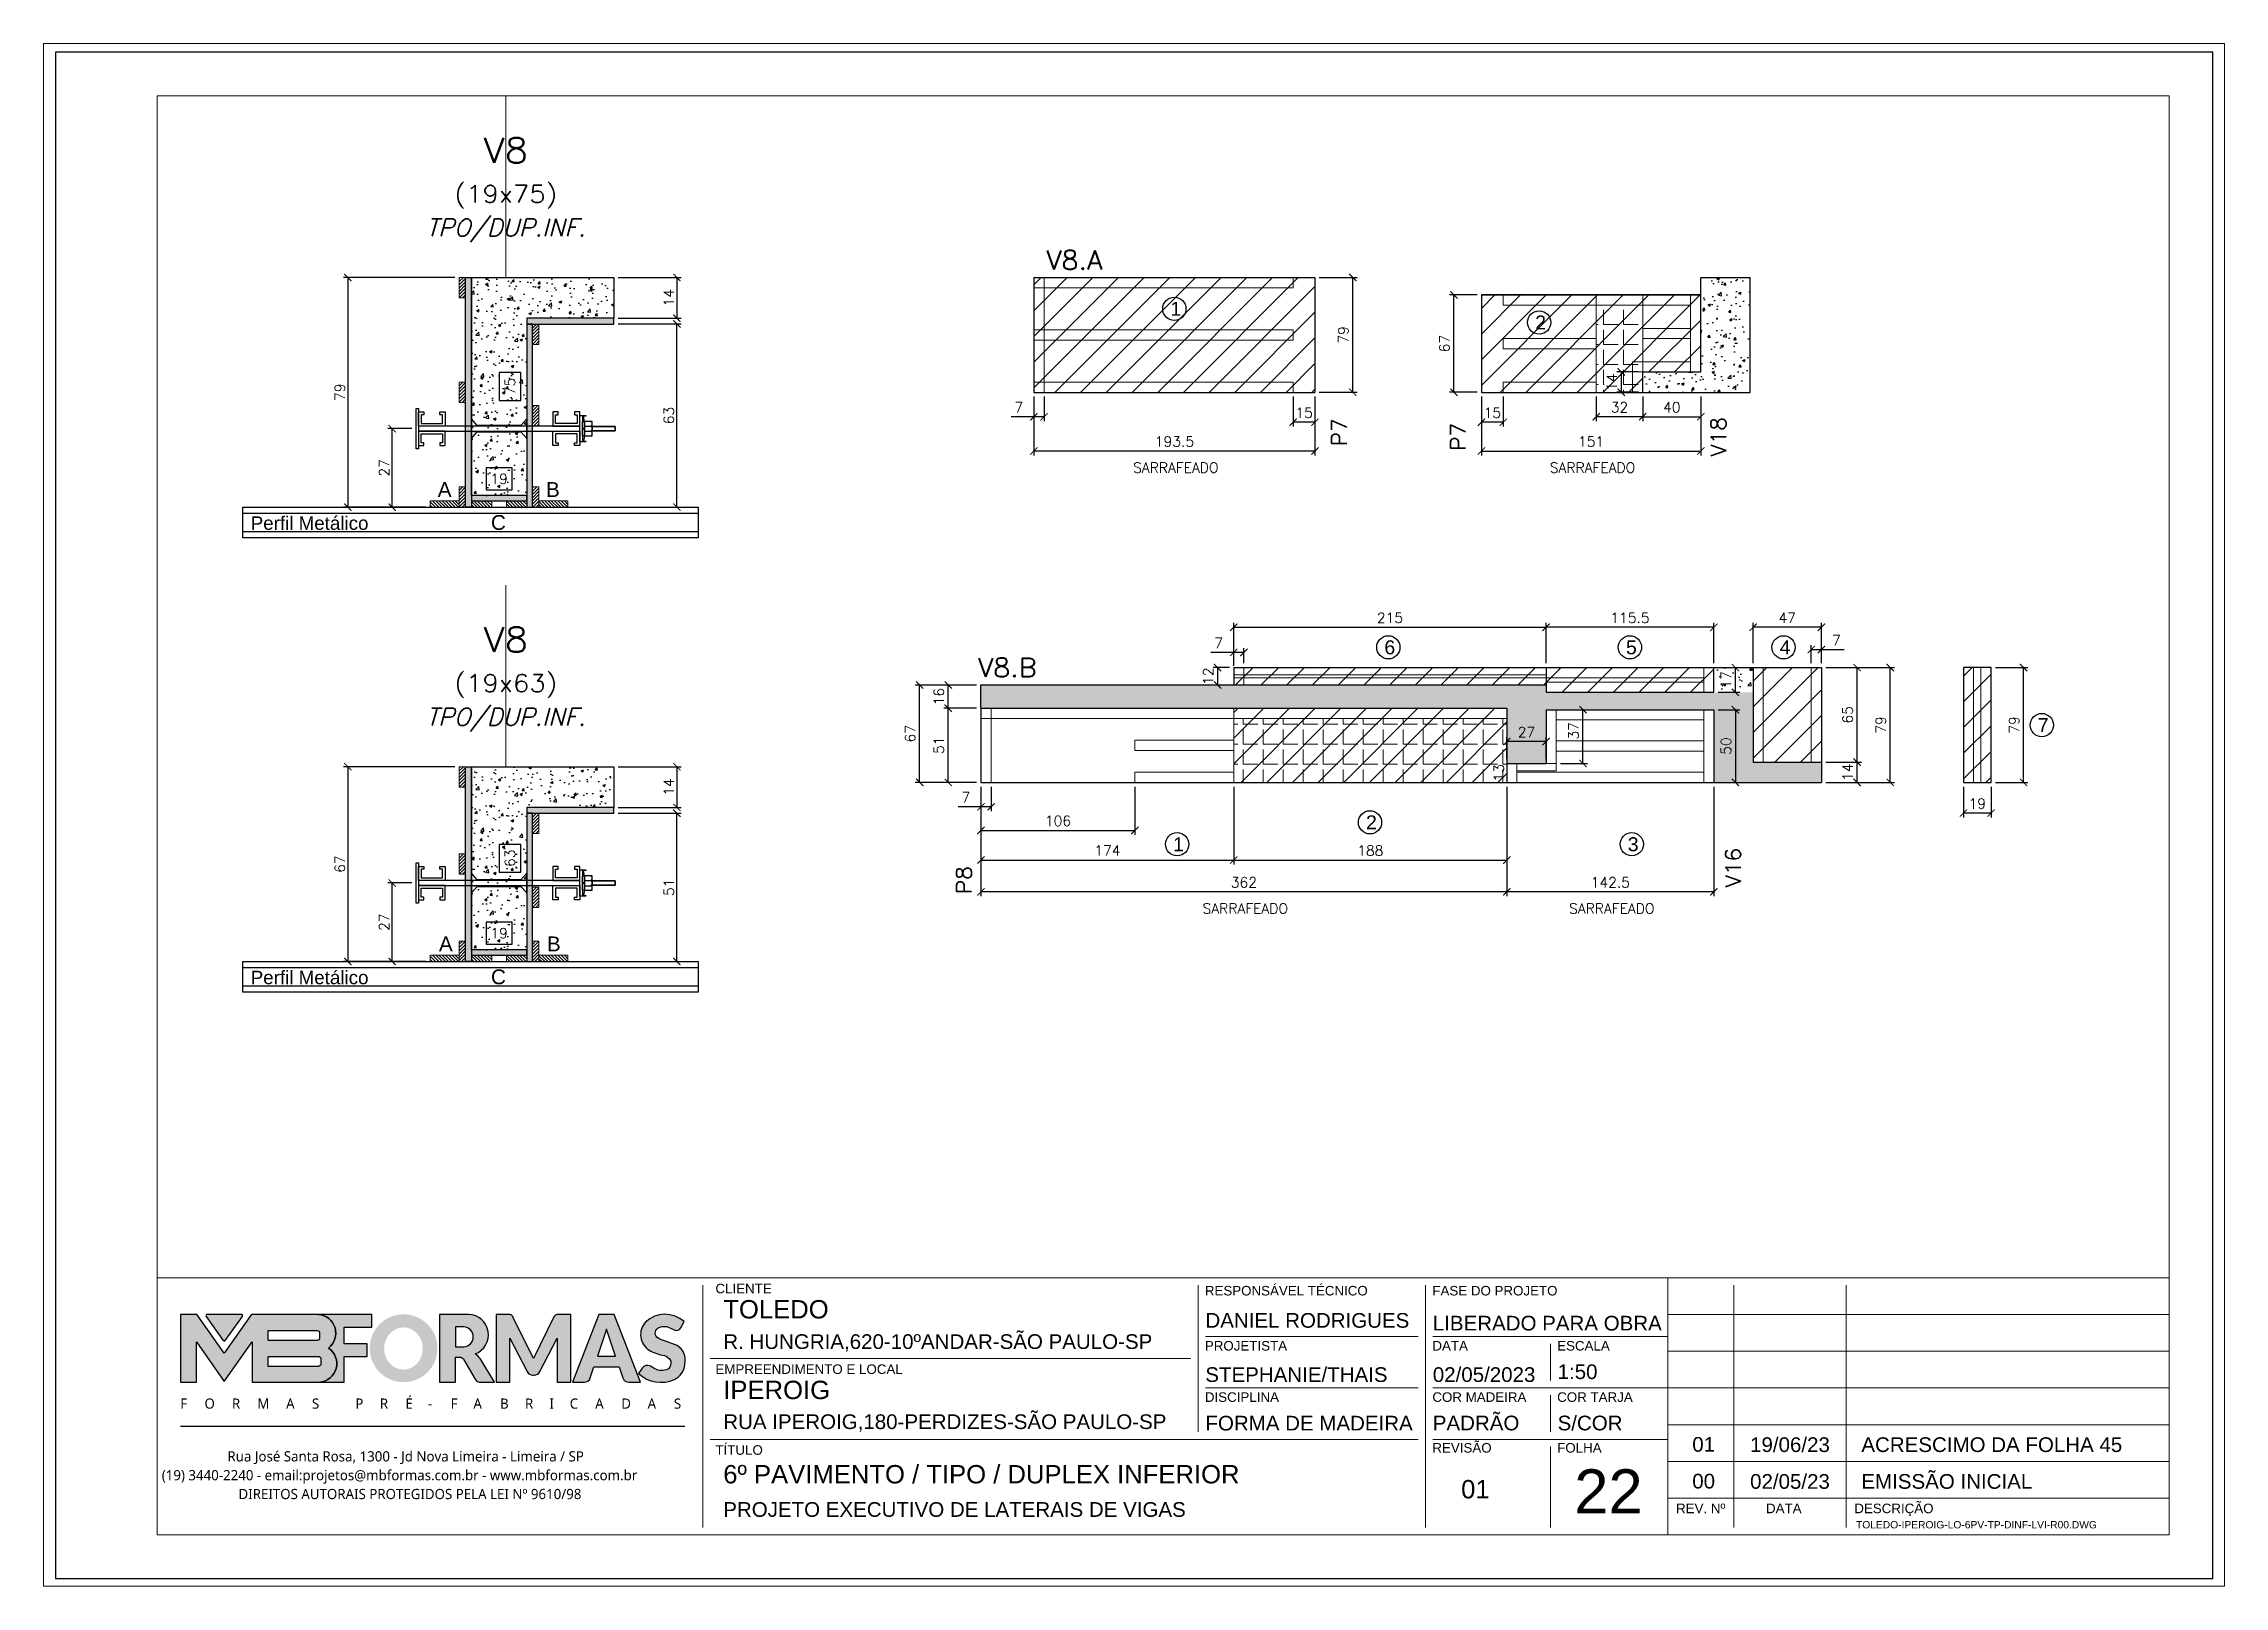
# Paper-space layout '22' of a CAD drawing. Extents: x 399.1 to 428.8, y 284.8 to 305.8.
# The model-space entities are those that its viewports show. They can reach past a viewport. Long polylines and large blocks are cut down to what shows.
import ezdxf
from ezdxf.enums import TextEntityAlignment as Align

# ---------------------------------------------------------------- set-up
doc = ezdxf.new("R2010")
doc.units = 0
doc.header["$PDMODE"] = 2
doc.header["$PDSIZE"] = 10
doc.linetypes.add('CABLIN', pattern=[0.35, 0.25, -0.1])
doc.linetypes.add('HIDDEN', pattern=[9.525, 6.35, -3.175])
doc.layers.get('0').update_dxf_attribs({"lineweight": 13})
doc.layers.get('Defpoints').update_dxf_attribs({"lineweight": 13})
for name, color, linetype in [('Barra de Ancoragem', 20, 'Continuous'), ('Concreto', 250, 'HIDDEN'), ('Cota', 4, 'Continuous'), ('Cota Seção (2x)', 4, 'Continuous'), ('Hachura', 252, 'CABLIN'), ('MB Logo', 255, 'Continuous'), ('Painéis', 200, 'Continuous'), ('Perfil Metálico', 224, 'Continuous'), ('Reaproveitamento', 251, 'Continuous'), ('Romaneio', 10, 'Continuous'), ('Texto de Titulo', 7, 'Continuous'), ('Texto Qtd Sarr', 242, 'Continuous'), ('Tubo de PVC', 51, 'Continuous')]:
    doc.layers.add(name, color=color, linetype=linetype)
for name, color, linetype, lineweight in [('FOLHA MB', 7, 'Continuous', 13), ('Madeira', 100, 'Continuous', 13), ('N° Folha', 5, 'Continuous', 13), ('Sarr 2.2x7', 40, 'Continuous', 9), ('Texto Seção', 7, 'Continuous', 15)]:
    doc.layers.add(name, color=color, linetype=linetype, lineweight=lineweight)
doc.layers.add('Laje_Perimetro', color=7, linetype='Continuous', plot=False)
doc.layers.add('VIEW', color=252, linetype='Continuous', lineweight=13, plot=False)
doc.styles.add('ARIAL', font='arial.ttf', dxfattribs={"oblique": 15, "height": 25})
doc.styles.add('MB_C01', font='arial.ttf', dxfattribs={"height": 1.3})
doc.styles.add('MB_C02', font='arial.ttf', dxfattribs={"height": 2})
doc.styles.add('MB_C03', font='arial.ttf', dxfattribs={"height": 2.5})
doc.styles.add('MB_C04', font='arial.ttf', dxfattribs={"height": 6})
doc.styles.add('MtXpl_Lucida_Sans_Un', font='l_10646.ttf')
doc.styles.add('REGUA-120', font='ROMANS.shx', dxfattribs={"height": 15})
doc.styles.add('ROMANS', font='romans.shx')
doc.dimstyles.new('Cota Paínel', dxfattribs={"dimtxt": 7, "dimasz": 5, "dimexe": 3, "dimexo": 3, "dimgap": 3, "dimtad": 1, "dimdec": 1, "dimzin": 12, "dimdsep": 46, "dimtxsty": 'ROMANS', "dimblk": 'ARCHTICK', "dimcen": 0, "dimclrd": 4, "dimclre": 4, "dimclrt": 1, "dimadec": 1, "dimazin": 3, "dimtfac": 1, "dimtdec": 1, "dimtmove": 0, "dimatfit": 3, "dimldrblk": 'OBLIQUE', "dimfxl": 1, "dimtolj": 1, "dimtzin": 12, "dimarcsym": 0})
doc.dimstyles.new('Cota Sarrafo Paínel', dxfattribs={"dimtxt": 7, "dimasz": 5, "dimexe": 1.25, "dimexo": 2.5, "dimgap": 2, "dimtad": 1, "dimdec": 1, "dimdsep": 46, "dimtxsty": 'ROMANS', "dimblk": 'OBLIQUE', "dimcen": 10, "dimdle": 1, "dimse1": 1, "dimse2": 1, "dimsd1": 1, "dimsd2": 1, "dimclrd": 256, "dimclre": 256, "dimclrt": 1, "dimadec": 0, "dimazin": 0, "dimtfac": 1, "dimtdec": 1, "dimtmove": 0, "dimatfit": 3, "dimldrblk": 'OBLIQUE', "dimfxl": 1, "dimlwd": -1, "dimlwe": -1, "dimarcsym": 0})
doc.dimstyles.new('Cota Seção (2x)', dxfattribs={"dimtxt": 7, "dimasz": 5, "dimexe": 3, "dimexo": 3, "dimgap": 2, "dimtad": 3, "dimdec": 1, "dimlfac": 0.5, "dimzin": 12, "dimdsep": 46, "dimtxsty": 'ROMANS', "dimblk": 'ARCHTICK', "dimcen": 0, "dimclrd": 4, "dimclre": 4, "dimclrt": 1, "dimadec": 1, "dimazin": 3, "dimtfac": 1, "dimtdec": 1, "dimtmove": 0, "dimatfit": 3, "dimldrblk": 'OBLIQUE', "dimfxl": 1, "dimtolj": 1, "dimtzin": 12, "dimarcsym": 0})
doc.dimstyles.new('Cota Seção interna', dxfattribs={"dimtxt": 7, "dimasz": 6, "dimexe": 0.18, "dimexo": 2, "dimgap": -4, "dimtad": 3, "dimdec": 1, "dimlfac": 0.5, "dimzin": 12, "dimdsep": 46, "dimtxsty": 'ROMANS', "dimblk": 'ARCHTICK', "dimcen": 0.09, "dimse1": 1, "dimse2": 1, "dimsd1": 1, "dimsd2": 1, "dimclrd": 180, "dimclre": 5, "dimclrt": 1, "dimadec": 0, "dimazin": 3, "dimtfac": 1, "dimtdec": 1, "dimtofl": 0, "dimtmove": 0, "dimatfit": 3, "dimldrblk": 'ARCHTICK', "dimfxl": 1, "dimtolj": 1, "dimtzin": 0, "dimarcsym": 0})
pattern_1 = [(45, (0, 0), (-8.838835, 8.838835), [])]
pattern_2 = [(315, (5736.6216, -4872.981), (1.12253202, 1.12253202), [])]
pattern_3 = [(45, (-8920.7548, 26787.8796), (-1.12253202, 1.12253202), [])]
pattern_4 = [(315, (5736.6216, -4560.3843), (1.12253202, 1.12253202), [])]
pattern_5 = [(225, (-25481.2423, -19119.3607), (1.12253202, -1.12253202), [])]

psp = doc.layouts.new('22')

msp = doc.modelspace()

# ---------------------------------------------------------------- texts
at = {"layer": 'N° Folha', "color": 5, "style": 'MB_C04'}
msp.add_text('22', height=30.306, dxfattribs=at).set_placement((-16460.91, 2977))
at = {"layer": 'Painéis', "color": 1, "char_height": 7, "attachment_point": 5, "style": 'ROMANS'}
for insert in [(-16735.16, 3696.48), (-16448.32, 3696.48), (-16687.36, 3393.13), (-16435.11, 3393.13)]:
    msp.add_mtext('\\A1;SARRAFEADO', dxfattribs=dict(at, insert=insert))
at = {"layer": 'Romaneio', "color": 0, "style": 'ARIAL'}
for s, p in [('1', (-16735.18, 3805.72)), ('2', (-16484.08, 3796.34)), ('6', (-16587.89, 3572.84)), ('5', (-16421.58, 3572.84)), ('4', (-16315.83, 3572.84)), ('7', (-16138.1, 3519.36)), ('2', (-16600.52, 3452.42)), ('1', (-16733.25, 3437.37)), ('3', (-16420.36, 3437.37))]:
    msp.add_text(s, height=9.6, dxfattribs=at).set_placement(p, align=Align.MIDDLE_CENTER)
at = {"layer": 'Texto Seção', "style": 'REGUA-120', "width": 1.05}
for s, p in [('V8.A', (-16824.36, 3832.78)), ('V8.B', (-16871.39, 3552.44))]:
    msp.add_text(s, height=13, dxfattribs=at).set_placement(p)
for s, p in [('P7', (-16622.77, 3720.77)), ('P7', (-16540.89, 3717.65)), ('V18', (-16361.63, 3717.65)), ('V16', (-16351.55, 3421.25)), ('P8', (-16881.01, 3412.64))]:
    msp.add_text(s, height=10.4, rotation=90, dxfattribs=at).set_placement(p, align=Align.MIDDLE_CENTER)
at = {"layer": 'Texto Seção', "color": 0, "linetype": 'Continuous', "style": 'ARIAL'}
for s, p in [('A', (-17238.47, 3681.39)), ('B', (-17163.97, 3681.39)), ('C', (-17201.44, 3658.72)), ('A', (-17237.66, 3368.79)), ('B', (-17163.34, 3368.79)), ('C', (-17201.44, 3346.12))]:
    msp.add_text(s, height=10.22, dxfattribs=at).set_placement(p, align=Align.MIDDLE_CENTER)
at = {"layer": 'Texto Seção', "style": 'ARIAL'}
for p in [(-17331.43, 3658.28), (-17331.43, 3345.68)]:
    msp.add_text('Perfil Metálico', height=9.24, dxfattribs=at).set_placement(p, align=Align.MIDDLE_CENTER)

# ---------------------------------------------------------------- blocks, each defined once
blk = doc.blocks.new('MB-NOVO')
at = {"layer": 'MB Logo', "linetype": 'Continuous'}
h = blk.add_hatch(color=256, dxfattribs=at)
h.dxf.hatch_style = 1
h.set_gradient(color1=(242, 132, 69), color2=(247, 180, 141), rotation=90, tint=1)
h.paths.add_polyline_path([(-18529.6, 10980.8), (-18475.7, 10980.8, 0.706757), (-18468.7, 11008, 0.681802), (-18476.7, 11034.9), (-18529.4, 11034.9, 0.243712), (-18530.2, 11034.5), (-18551.7, 11003.9), (-18573.3, 11034.5, 0.243712), (-18574.1, 11034.9), (-18586.5, 11034.9), (-18586.5, 10980.8), (-18573.9, 10980.8), (-18573.9, 11012.9), (-18551.7, 10981.5), (-18529.6, 11012.9)])
h.paths.add_polyline_path([(-18516.8, 11014.1), (-18516.8, 11022), (-18477.8, 11022, -0.414214), (-18475.8, 11020), (-18475.8, 11016.1, -0.414214), (-18477.8, 11014.1)], flags=16)
h.paths.add_polyline_path([(-18516.8, 11001.4), (-18476.8, 11001.4, -0.414214), (-18474.8, 10999.4), (-18474.8, 10995.5, -0.414214), (-18476.8, 10993.5), (-18516.8, 10993.5)], flags=16)
at = {"layer": 'MB Logo', "true_color": 0x262626}
h = blk.add_hatch(color=250, dxfattribs=at)
h.dxf.hatch_style = 1
h.paths.add_polyline_path([(-18537.3, 11033.3, 0.60809), (-18538.1, 11034.9), (-18565.3, 11034.9, 0.60809), (-18566.1, 11033.3), (-18552.5, 11014, 0.518202), (-18550.9, 11014)])
h = blk.add_hatch(color=250, dxfattribs=at)
h.dxf.hatch_style = 1
h.paths.add_polyline_path([(-18456.2, 11011.3), (-18456.2, 11024.6), (-18434.2, 11024.6), (-18434.2, 11034.9), (-18476.7, 11034.9, -0.681802), (-18468.7, 11008, -0.706757), (-18475.7, 10980.8), (-18456.2, 10980.8), (-18456.2, 11001.4), (-18437.8, 11001.4), (-18437.8, 11011.3)])
h = blk.add_hatch(color=250, dxfattribs=at)
h.dxf.hatch_style = 1
h.paths.add_polyline_path([(-18435.9, 11007.9, 1), (-18381.9, 11007.9, 1)])
edge = h.paths.add_edge_path(flags=16)
edge.add_ellipse((-18409, 11007.7), major_axis=(0, 16.8), ratio=0.916255, start_angle=0, end_angle=360)
h = blk.add_hatch(color=250, dxfattribs=at)
h.dxf.hatch_style = 1
h.paths.add_polyline_path([(-18357, 11034.9), (-18380.2, 11034.9), (-18380.2, 10980.8), (-18367.6, 10980.8), (-18367.6, 11000.7), (-18363.4, 11000.7, -0.195765), (-18360.9, 10998.9), (-18351.8, 10983.2, 0.261385), (-18347.5, 10980.8), (-18336.4, 10980.8), (-18347.5, 10999, 0.082429), (-18349.6, 11001.5), (-18351.9, 11003.4, 0.81838)])
h.paths.add_polyline_path([(-18360.8, 11009), (-18367.6, 11009), (-18367.6, 11025), (-18360.8, 11025, -0.92578)], flags=16)
h = blk.add_hatch(color=250, dxfattribs=at)
h.dxf.hatch_style = 1
h.paths.add_polyline_path([(-18286.6, 11015.9), (-18286.6, 10980.8), (-18275.8, 10980.8), (-18275.8, 11034.9), (-18286.6, 11034.9, 0.216647), (-18289.4, 11032.4), (-18305.5, 10999.8), (-18321.6, 11032.7, 0.199908), (-18324.3, 11034.9), (-18335.2, 11034.9), (-18335.2, 10980.8), (-18324.3, 10980.8), (-18324.3, 11015.9), (-18310.4, 10989.3, 0.279644), (-18306, 10986.6, 0.340986), (-18300.5, 10989.3)])
h = blk.add_hatch(color=250, dxfattribs=at)
h.dxf.hatch_style = 1
h.paths.add_polyline_path([(-18274.4, 10980.8), (-18265, 10980.8, 0.322517), (-18260.2, 10984.3), (-18257.3, 10993), (-18237.2, 10993), (-18234.3, 10984.3, 0.322517), (-18229.5, 10980.8), (-18220.3, 10980.8), (-18241.2, 11034.9), (-18253.4, 11034.9)])
h.paths.add_polyline_path([(-18254.4, 11001.6), (-18247.3, 11023), (-18240.1, 11001.6)], flags=16)
h = blk.add_hatch(color=250, dxfattribs=at)
h.dxf.hatch_style = 1
h.paths.add_polyline_path([(-18206, 11024, -0.247671), (-18196.9, 11024.3), (-18193.5, 11022.5, 0.40799), (-18188.2, 11024.1), (-18185.4, 11029.1, 0.392837), (-18216.2, 11028.7, 0.467779), (-18213.3, 11006.3, 0.077523), (-18201.2, 11002.1, -0.214206), (-18196.1, 10997.9, -0.284295), (-18198.2, 10991.4, -0.26924), (-18208.8, 10991.6), (-18212.2, 10993.6, 0.407727), (-18219, 10992.1), (-18221.8, 10987.7, 0.296878), (-18193.2, 10983.1, 0.272251), (-18184.9, 10995.3), (-18184.6, 10997.9, 0.348906), (-18193.7, 11011.2), (-18200.4, 11013.5, -0.045018), (-18205.8, 11015.7, -0.618284)])
at = {"layer": 'MB Logo', "linetype": 'Continuous'}
blk.add_line((-18586.5, 10945.9), (-18184.8, 10945.9), dxfattribs=at)
at = {"layer": 'MB Logo', "color": 23, "linetype": 'Continuous', "true_color": 0xf28445}
for points in [[(-18573.3, 11034.5, 0.243712), (-18574.1, 11034.9), (-18586.5, 11034.9), (-18586.5, 10980.8), (-18573.9, 10980.8), (-18573.9, 11012.9), (-18551.7, 10981.5), (-18529.6, 11012.9), (-18529.6, 10980.8), (-18475.7, 10980.8, 0.706757), (-18468.7, 11008, 0.681802), (-18476.7, 11034.9), (-18529.4, 11034.9, 0.243712), (-18530.2, 11034.5), (-18551.7, 11003.9)], [(-18516.8, 11022), (-18477.8, 11022, -0.414214), (-18475.8, 11020), (-18475.8, 11016.1, -0.414214), (-18477.8, 11014.1), (-18516.8, 11014.1)], [(-18516.8, 11001.4), (-18476.8, 11001.4, -0.414214), (-18474.8, 10999.4), (-18474.8, 10995.5, -0.414214), (-18476.8, 10993.5), (-18516.8, 10993.5)]]:
    blk.add_lwpolyline(points, format="xyb", close=True, dxfattribs=at)
at = {"layer": 'MB Logo', "color": 250, "true_color": 0x262626}
for points in [[(-18537.3, 11033.3, 0.60809), (-18538.1, 11034.9), (-18565.3, 11034.9, 0.60809), (-18566.1, 11033.3), (-18552.5, 11014, 0.518202), (-18550.9, 11014)], [(-18437.8, 11011.3), (-18456.2, 11011.3), (-18456.2, 11024.6), (-18434.2, 11024.6), (-18434.2, 11034.9), (-18476.7, 11034.9, -0.681802), (-18468.7, 11008, -0.706757), (-18475.7, 10980.8), (-18456.2, 10980.8), (-18456.2, 11001.4), (-18437.8, 11001.4)], [(-18347.5, 10980.8), (-18336.4, 10980.8), (-18347.5, 10999, 0.082429), (-18349.6, 11001.5), (-18351.9, 11003.4, 0.81838), (-18357, 11034.9), (-18380.2, 11034.9), (-18380.2, 10980.8), (-18367.6, 10980.8), (-18367.6, 11000.7), (-18363.4, 11000.7, -0.209789), (-18360.8, 10998.7), (-18351.8, 10983.2, 0.261385)], [(-18286.6, 11015.9), (-18286.6, 10980.8), (-18275.8, 10980.8), (-18275.8, 11034.9), (-18286.6, 11034.9, 0.216647), (-18289.4, 11032.4), (-18305.5, 10999.8), (-18321.5, 11032.4, 0.216647), (-18324.3, 11034.9), (-18335.2, 11034.9), (-18335.2, 10980.8), (-18324.3, 10980.8), (-18324.3, 11015.9), (-18310.4, 10989.3, 0.279644), (-18306, 10986.6), (-18304.9, 10986.6, 0.279644), (-18300.5, 10989.3)], [(-18265, 10980.8, 0.322517), (-18260.2, 10984.3), (-18257.3, 10993), (-18237.2, 10993), (-18234.3, 10984.3, 0.322517), (-18229.5, 10980.8), (-18220.3, 10980.8), (-18241.2, 11034.9), (-18253.4, 11034.9), (-18274.4, 10980.8)], [(-18206.2, 11015.9, -0.549626), (-18206.4, 11023.8, -0.258723), (-18196.9, 11024.3), (-18193.5, 11022.5, 0.40799), (-18188.2, 11024.1), (-18185.4, 11029.1, 0.392837), (-18216.2, 11028.7, 0.467779), (-18213.3, 11006.3, 0.077523), (-18201.2, 11002.1, -0.203897), (-18196.3, 10998.2), (-18196.1, 10997.8, -0.267611), (-18198, 10991.6), (-18198.5, 10991.3, -0.261145), (-18208.8, 10991.6), (-18212.2, 10993.6, 0.407727), (-18219, 10992.1), (-18221.8, 10987.7, 0.296878), (-18193.2, 10983.1, 0.265963), (-18184.9, 10994.9), (-18184.7, 10997.6, 0.340466), (-18193.1, 11011), (-18200.4, 11013.5, -0.049298)], [(-18367.6, 11009), (-18360.8, 11009, 0.92578), (-18360.8, 11025), (-18367.6, 11025)]]:
    blk.add_lwpolyline(points, format="xyb", close=True, dxfattribs=at)
blk.add_lwpolyline([(-18247.3, 11023), (-18254.4, 11001.6), (-18240.1, 11001.6)], close=True, dxfattribs=at)
at = {"layer": 'MB Logo', "color": 250, "true_color": 0x262626, "style": 'MtXpl_Lucida_Sans_Un'}
for s, height, p in [('F', 8.12, (-18586.8, 10959.8)), ('O', 8.12, (-18567.5, 10959.8)), ('R', 8.12, (-18545.6, 10959.8)), ('M', 8.12, (-18525.4, 10959.8)), ('A', 8.12, (-18502.5, 10959.8)), ('S', 8.12, (-18481.9, 10959.8)), ('P', 8.12, (-18447.3, 10959.8)), ('R', 8.12, (-18427.8, 10959.8)), ('É', 8.12, (-18407.5, 10959.8)), ('-', 8.12, (-18389.6, 10959.8)), ('F', 8.12, (-18371.4, 10959.8)), ('A', 8.12, (-18353.3, 10959.8)), ('B', 8.12, (-18332.1, 10959.8)), ('R', 8.12, (-18312.2, 10959.8)), ('I', 8.12, (-18292.7, 10959.8)), ('C', 8.12, (-18276.6, 10959.8)), ('A', 8.12, (-18256.3, 10959.8)), ('D', 8.12, (-18235.5, 10959.8)), ('A', 8.12, (-18214.6, 10959.8)), ('S', 8.12, (-18193.6, 10959.8)), ('DIREITOS AUTORAIS PROTEGIDOS PELA LEI Nº 9610/98', 8.122, (-18540.4, 10887.8))]:
    blk.add_text(s, height=height, dxfattribs=at).set_placement(p)
at = {"layer": 'MB Logo', "style": 'MtXpl_Lucida_Sans_Un'}
for s, p in [('Rua José Santa Rosa, 1300 - Jd Nova Limeira - Limeira / SP', (-18549.2, 10917.8)), ('(19) 3440-2240 - email:projetos@mbformas.com.br - www.mbformas.com.br', (-18601.5, 10902.8))]:
    blk.add_text(s, height=8.122, dxfattribs=at).set_placement(p)
blk = doc.blocks.new('A$C169d8357')
at = {"layer": 'FOLHA MB', "color": 1}
for p, q in [((1109.8, 356.7), (70, 356.7)), ((445.6, 351.7), (445.6, 185)), ((786.6, 351.7), (786.6, 250.7)), ((943.1, 351.7), (943.1, 185)), ((1109.8, 356.7), (1109.8, 179.9)), ((1455, 356.7), (1109.8, 356.7)), ((1155.3, 185), (1155.3, 351.7)), ((1232.6, 351.7), (1232.6, 185)), ((1455, 331.5), (1109.8, 331.5)), ((938.1, 316.3), (791.6, 316.3)), ((1109.8, 316.3), (948.2, 316.3)), ((781.5, 301.2), (450.7, 301.2)), ((1029, 311.3), (1029, 286)), ((1455, 306.2), (1109.8, 306.2)), ((938.1, 281), (791.6, 281)), ((1109.8, 281), (948.2, 281)), ((1029, 275.9), (1029, 250.7)), ((1455, 281), (1109.8, 281)), ((1455, 255.7), (1109.8, 255.7)), ((938.1, 245.6), (450.7, 245.6)), ((1109.8, 245.6), (948.2, 245.6)), ((1029, 240.6), (1029, 185)), ((1455, 230.4), (1109.8, 230.4)), ((1455, 205.2), (1109.8, 205.2))]:
    blk.add_line(p, q, dxfattribs=at)
for points in [[(0, 1199.9), (0, 149.9), (1485, 149.9), (1485, 1199.9)], [(70, 1169.9), (70, 179.9), (1455, 179.9), (1455, 1169.9)]]:
    blk.add_lwpolyline(points, close=True, dxfattribs=at)
at = {"layer": 'MB Logo', "xscale": 0.8642040370897565, "yscale": 0.8642040370897565, "zscale": 0.8642040370897565}
blk.add_blockref('MB-NOVO', (16148.7, -9204.8), dxfattribs=at)
at = {"layer": 'FOLHA MB', "color": 6}
for s, height, style, p in [('CLIENTE', 6.57, 'MB_C01', (454.3, 346.1)), ('RESPONSÁVEL TÉCNICO', 6.566, 'MB_C01', (791.2, 344.6)), ('FASE DO PROJETO', 6.566, 'MB_C01', (947.8, 344.6)), ('R. HUNGRIA,620-10ºANDAR-SÃO PAULO-SP', 10.102, 'MB_C02', (459.7, 307.8)), ('PROJETISTA', 6.57, 'MB_C01', (791.2, 306.7)), ('DATA', 6.57, 'MB_C01', (947.8, 306.7)), ('ESCALA', 6.57, 'MB_C01', (1033.7, 306.7)), ('EMPREENDIMENTO E LOCAL', 6.566, 'MB_C01', (454.3, 290.6)), ('DISCIPLINA', 6.57, 'MB_C01', (791.2, 271.4)), ('COR MADEIRA', 6.566, 'MB_C01', (947.8, 271.4)), ('COR TARJA', 6.57, 'MB_C01', (1033.7, 271.4)), ('RUA IPEROIG,180-PERDIZES-SÃO PAULO-SP', 10.102, 'MB_C02', (459.7, 252.7)), ('TÍTULO', 6.57, 'MB_C01', (454.3, 235)), ('REVISÃO', 6.57, 'MB_C01', (947.8, 236.5)), ('FOLHA', 6.57, 'MB_C01', (1033.7, 236.5)), ('PROJETO EXECUTIVO DE LATERAIS DE VIGAS', 10.102, 'MB_C02', (459.7, 192.3))]:
    blk.add_text(s, height=height, dxfattribs=dict(at, style=style)).set_placement(p)
at = {"layer": 'FOLHA MB', "color": 5}
for s, height, style, p in [('TOLEDO', 12.63, 'MB_C03', (459.7, 328.8)), ('DANIEL RODRIGUES', 10.102, 'MB_C02', (791.6, 322.4)), ('LIBERADO PARA OBRA', 10.102, 'MB_C02', (948.1, 320.5)), ('IPEROIG', 12.63, 'MB_C03', (459.7, 273.3)), ('STEPHANIE/THAIS', 10.102, 'MB_C02', (791.5, 285.1)), ('02/05/2023', 10.1, 'MB_C02', (948.1, 285.1)), ('1:50', 10.1, 'MB_C02', (1034, 287.1)), ('FORMA DE MADEIRA', 10.102, 'MB_C02', (791.6, 251.7)), ('PADRÃO', 10.1, 'MB_C02', (948.1, 251.8)), ('S/COR', 10.1, 'MB_C02', (1034, 251.8)), ('01', 10.1, 'MB_C02', (1126.7, 237.1)), ('19/06/23', 10.1, 'MB_C02', (1166.5, 236.9)), ('ACRESCIMO DA FOLHA 45', 10.102, 'MB_C02', (1243.1, 236.9)), ('6º PAVIMENTO / TIPO / DUPLEX INFERIOR', 12.628, 'MB_C03', (459.7, 215.3)), ('01', 12.63, 'MB_C03', (967.6, 205)), ('00', 10.1, 'MB_C02', (1126.7, 211.8)), ('02/05/23', 10.1, 'MB_C02', (1166.5, 211.6)), ('EMISSÃO INICIAL', 10.102, 'MB_C02', (1243.1, 211.6))]:
    blk.add_text(s, height=height, dxfattribs=dict(at, style=style)).set_placement(p)
at = {"layer": 'FOLHA MB', "color": 6, "style": 'MB_C01'}
for s, p in [('REV. Nº', (1132.5, 198.1)), ('DATA', (1189.7, 198.1)), ('DESCRIÇÃO', (1265.5, 198.1))]:
    blk.add_text(s, height=6.57, dxfattribs=at).set_placement(p, align=Align.MIDDLE_CENTER)
at = {"layer": 'FOLHA MB', "insert": (1239.4, 189.4), "char_height": 5.051, "width": 210.818, "attachment_point": 1, "style": 'MB_C04'}
blk.add_mtext('TOLEDO-IPEROIG-LO-6PV-TP-DINF-LVI-R00.DWG', dxfattribs=at)
blk = doc.blocks.new('titulo1')
at = {"layer": 'Defpoints', "color": 252, "linetype": 'HIDDEN', "ltscale": 2}
blk.add_line((0, 0), (0, 125), dxfattribs=at)
at = {"layer": 'Defpoints', "style": 'ROMANS', "oblique": 15}
blk.add_attdef('FOLHA', text='', height=10, dxfattribs=at).set_placement((0, 15.6), align=Align.MIDDLE_CENTER)
at = {"layer": 'Texto Qtd Sarr', "color": 3, "style": 'ROMANS', "oblique": 15}
for tag, height, p in [('TITULO', 17, (0, 71.4)), ('SEÇÃO', 12, (0, 41.5))]:
    blk.add_attdef(tag, text='', height=height, dxfattribs=at).set_placement(p, align=Align.MIDDLE_CENTER)
blk = doc.blocks.new('_ArchTick')
at = {"color": 0, "linetype": 'ByBlock', "const_width": 0.15}
blk.add_lwpolyline([(-0.5, -0.5), (0.5, 0.5)], dxfattribs=at)
blk = doc.blocks.new('*D546')
at = {"layer": 'Cota', "color": 4, "lineweight": -2, "transparency": 16777216}
for p, q in [((-16832.9, 3745.3), (-16832.9, 3704.9)), ((-16639.4, 3745.3), (-16639.4, 3704.9)), ((-16639.4, 3707.9), (-16832.9, 3707.9))]:
    blk.add_line(p, q, dxfattribs=at)
at = {"layer": 'Defpoints', "color": 0, "transparency": 16777216}
for p in [(-16832.9, 3748.3), (-16639.4, 3748.3), (-16832.9, 3707.9)]:
    blk.add_point(p, dxfattribs=at)
at = {"layer": 'Cota', "color": 4, "lineweight": -2, "transparency": 16777216, "xscale": 5, "yscale": 5, "zscale": 5, "rotation": 180}
blk.add_blockref('_ArchTick', (-16832.9, 3707.9), dxfattribs=at)
at = {"layer": 'Cota', "color": 4, "lineweight": -2, "transparency": 16777216, "xscale": 5, "yscale": 5, "zscale": 5}
blk.add_blockref('_ArchTick', (-16639.4, 3707.9), dxfattribs=at)
at = {"layer": 'Cota', "color": 1, "transparency": 16777216, "insert": (-16736.1, 3714.4), "char_height": 7, "attachment_point": 5, "style": 'ROMANS'}
blk.add_mtext('\\A1;193.5', dxfattribs=at)
blk = doc.blocks.new('_OBLIQUE')
at = {"color": 0, "linetype": 'ByBlock', "lineweight": -2}
for p, q in [((0, 0), (-1, 0)), ((-0.5, -0.5), (0.5, 0.5))]:
    blk.add_line(p, q, dxfattribs=at)
blk = doc.blocks.new('*D547')
at = {"layer": 'Cota', "color": 4, "lineweight": -2, "transparency": 16777216}
for p, q in [((-16636.4, 3827.3), (-16610.4, 3827.3)), ((-16613.4, 3748.3), (-16613.4, 3827.3)), ((-16636.4, 3748.3), (-16610.4, 3748.3))]:
    blk.add_line(p, q, dxfattribs=at)
at = {"layer": 'Defpoints', "color": 0, "transparency": 16777216}
for p in [(-16639.4, 3827.3), (-16613.4, 3827.3), (-16639.4, 3748.3)]:
    blk.add_point(p, dxfattribs=at)
at = {"layer": 'Cota', "color": 4, "lineweight": -2, "transparency": 16777216, "xscale": 5, "yscale": 5, "zscale": 5}
for p, rotation in [((-16613.4, 3827.3), 90), ((-16613.4, 3748.3), 270)]:
    blk.add_blockref('_ArchTick', p, dxfattribs=dict(at, rotation=rotation))
at = {"layer": 'Cota', "color": 1, "transparency": 16777216, "insert": (-16619.9, 3787.8), "char_height": 7, "attachment_point": 5, "rotation": 90, "style": 'ROMANS'}
blk.add_mtext('\\A1;79', dxfattribs=at)
blk = doc.blocks.new('*D548')
at = {"layer": 'Cota', "color": 4, "lineweight": -2, "transparency": 16777216}
for p, q in [((-16527.8, 3815.3), (-16546.7, 3815.3)), ((-16543.7, 3748.3), (-16543.7, 3815.3)), ((-16527.8, 3748.3), (-16546.7, 3748.3))]:
    blk.add_line(p, q, dxfattribs=at)
at = {"layer": 'Defpoints', "color": 0, "transparency": 16777216}
for p in [(-16543.7, 3815.3), (-16524.8, 3815.3), (-16524.8, 3748.3)]:
    blk.add_point(p, dxfattribs=at)
at = {"layer": 'Cota', "color": 4, "lineweight": -2, "transparency": 16777216, "xscale": 5, "yscale": 5, "zscale": 5}
for p, rotation in [((-16543.7, 3815.3), 90), ((-16543.7, 3748.3), 270)]:
    blk.add_blockref('_ArchTick', p, dxfattribs=dict(at, rotation=rotation))
at = {"layer": 'Cota', "color": 1, "transparency": 16777216, "insert": (-16550.2, 3781.8), "char_height": 7, "attachment_point": 5, "rotation": 90, "style": 'ROMANS'}
blk.add_mtext('\\A1;67', dxfattribs=at)
blk = doc.blocks.new('*D549')
at = {"layer": 'Cota', "color": 4, "lineweight": -2, "transparency": 16777216}
for p, q in [((-16416.8, 3762.3), (-16431.6, 3762.3)), ((-16428.6, 3762.3), (-16428.6, 3748.3)), ((-16416.8, 3748.3), (-16431.6, 3748.3))]:
    blk.add_line(p, q, dxfattribs=at)
at = {"layer": 'Defpoints', "color": 0, "transparency": 16777216}
for p in [(-16413.8, 3762.3), (-16428.6, 3748.3), (-16413.8, 3748.3)]:
    blk.add_point(p, dxfattribs=at)
at = {"layer": 'Cota', "color": 4, "lineweight": -2, "transparency": 16777216, "xscale": 5, "yscale": 5, "zscale": 5}
for p, rotation in [((-16428.6, 3762.3), 90), ((-16428.6, 3748.3), 270)]:
    blk.add_blockref('_ArchTick', p, dxfattribs=dict(at, rotation=rotation))
at = {"layer": 'Cota', "color": 1, "transparency": 16777216, "insert": (-16435.1, 3755.3), "char_height": 7, "attachment_point": 5, "rotation": 90, "style": 'ROMANS'}
blk.add_mtext('\\A1;14', dxfattribs=at)
blk = doc.blocks.new('*D550')
at = {"layer": 'Cota', "color": 4, "lineweight": -2, "transparency": 16777216}
for p, q in [((-16524.8, 3745.3), (-16524.8, 3704.9)), ((-16373.8, 3745.3), (-16373.8, 3704.9)), ((-16524.8, 3707.9), (-16373.8, 3707.9))]:
    blk.add_line(p, q, dxfattribs=at)
at = {"layer": 'Defpoints', "color": 0, "transparency": 16777216}
for p in [(-16524.8, 3748.3), (-16373.8, 3748.3), (-16373.8, 3707.9)]:
    blk.add_point(p, dxfattribs=at)
at = {"layer": 'Cota', "color": 4, "lineweight": -2, "transparency": 16777216, "xscale": 5, "yscale": 5, "zscale": 5, "rotation": 180}
blk.add_blockref('_ArchTick', (-16524.8, 3707.9), dxfattribs=at)
at = {"layer": 'Cota', "color": 4, "lineweight": -2, "transparency": 16777216, "xscale": 5, "yscale": 5, "zscale": 5}
blk.add_blockref('_ArchTick', (-16373.8, 3707.9), dxfattribs=at)
at = {"layer": 'Cota', "color": 1, "transparency": 16777216, "insert": (-16449.3, 3714.4), "char_height": 7, "attachment_point": 5, "style": 'ROMANS'}
blk.add_mtext('\\A1;151', dxfattribs=at)
blk = doc.blocks.new('*D551')
at = {"layer": 'Cota', "color": 4, "lineweight": -2, "transparency": 16777216}
for p, q in [((-16413.8, 3745.3), (-16413.8, 3728.5)), ((-16373.8, 3745.3), (-16373.8, 3728.5)), ((-16413.8, 3731.5), (-16373.8, 3731.5))]:
    blk.add_line(p, q, dxfattribs=at)
at = {"layer": 'Defpoints', "color": 0, "transparency": 16777216}
for p in [(-16413.8, 3748.3), (-16373.8, 3748.3), (-16373.8, 3731.5)]:
    blk.add_point(p, dxfattribs=at)
at = {"layer": 'Cota', "color": 4, "lineweight": -2, "transparency": 16777216, "xscale": 5, "yscale": 5, "zscale": 5, "rotation": 180}
blk.add_blockref('_ArchTick', (-16413.8, 3731.5), dxfattribs=at)
at = {"layer": 'Cota', "color": 4, "lineweight": -2, "transparency": 16777216, "xscale": 5, "yscale": 5, "zscale": 5}
blk.add_blockref('_ArchTick', (-16373.8, 3731.5), dxfattribs=at)
at = {"layer": 'Cota', "color": 1, "transparency": 16777216, "insert": (-16393.8, 3738), "char_height": 7, "attachment_point": 5, "style": 'ROMANS'}
blk.add_mtext('\\A1;40', dxfattribs=at)
blk = doc.blocks.new('*D552')
at = {"layer": 'Cota', "color": 4, "lineweight": -2, "transparency": 16777216}
for p, q in [((-16832.9, 3745.3), (-16832.9, 3728.4)), ((-16825.9, 3745.3), (-16825.9, 3728.4)), ((-16832.9, 3731.4), (-16848.6, 3731.4)), ((-16825.9, 3731.4), (-16832.9, 3731.4))]:
    blk.add_line(p, q, dxfattribs=at)
at = {"layer": 'Defpoints', "color": 0, "transparency": 16777216}
for p in [(-16832.9, 3748.3), (-16825.9, 3748.3), (-16832.9, 3731.4)]:
    blk.add_point(p, dxfattribs=at)
at = {"layer": 'Cota', "color": 4, "lineweight": -2, "transparency": 16777216, "xscale": 5, "yscale": 5, "zscale": 5, "rotation": 180}
blk.add_blockref('_ArchTick', (-16832.9, 3731.4), dxfattribs=at)
at = {"layer": 'Cota', "color": 4, "lineweight": -2, "transparency": 16777216, "xscale": 5, "yscale": 5, "zscale": 5}
blk.add_blockref('_ArchTick', (-16825.9, 3731.4), dxfattribs=at)
at = {"layer": 'Cota', "color": 1, "transparency": 16777216, "insert": (-16843.2, 3737.9), "char_height": 7, "attachment_point": 5, "style": 'ROMANS'}
blk.add_mtext('\\A1;7', dxfattribs=at)
blk = doc.blocks.new('*D553')
at = {"layer": 'Cota', "color": 4, "lineweight": -2, "transparency": 16777216}
for p, q in [((-16445.8, 3745.3), (-16445.8, 3728.5)), ((-16413.8, 3745.3), (-16413.8, 3728.5)), ((-16413.8, 3731.5), (-16445.8, 3731.5))]:
    blk.add_line(p, q, dxfattribs=at)
at = {"layer": 'Defpoints', "color": 0, "transparency": 16777216}
for p in [(-16445.8, 3748.3), (-16413.8, 3748.3), (-16445.8, 3731.5)]:
    blk.add_point(p, dxfattribs=at)
at = {"layer": 'Cota', "color": 4, "lineweight": -2, "transparency": 16777216, "xscale": 5, "yscale": 5, "zscale": 5, "rotation": 180}
blk.add_blockref('_ArchTick', (-16445.8, 3731.5), dxfattribs=at)
at = {"layer": 'Cota', "color": 4, "lineweight": -2, "transparency": 16777216, "xscale": 5, "yscale": 5, "zscale": 5}
blk.add_blockref('_ArchTick', (-16413.8, 3731.5), dxfattribs=at)
at = {"layer": 'Cota', "color": 1, "transparency": 16777216, "insert": (-16429.8, 3738), "char_height": 7, "attachment_point": 5, "style": 'ROMANS'}
blk.add_mtext('\\A1;32', dxfattribs=at)
blk = doc.blocks.new('*D544')
at = {"layer": 'Cota', "color": 4, "lineweight": -2, "transparency": 16777216}
for p, q in [((-16869.3, 3476.9), (-16869.3, 3401.6)), ((-16507.3, 3476.9), (-16507.3, 3401.6)), ((-16507.3, 3404.6), (-16869.3, 3404.6))]:
    blk.add_line(p, q, dxfattribs=at)
at = {"layer": 'Defpoints', "color": 0, "transparency": 16777216}
for p in [(-16869.3, 3479.9), (-16507.3, 3479.9), (-16869.3, 3404.6)]:
    blk.add_point(p, dxfattribs=at)
at = {"layer": 'Cota', "color": 4, "lineweight": -2, "transparency": 16777216, "xscale": 5, "yscale": 5, "zscale": 5, "rotation": 180}
blk.add_blockref('_ArchTick', (-16869.3, 3404.6), dxfattribs=at)
at = {"layer": 'Cota', "color": 4, "lineweight": -2, "transparency": 16777216, "xscale": 5, "yscale": 5, "zscale": 5}
blk.add_blockref('_ArchTick', (-16507.3, 3404.6), dxfattribs=at)
at = {"layer": 'Cota', "color": 1, "transparency": 16777216, "insert": (-16688.3, 3411.1), "char_height": 7, "attachment_point": 5, "style": 'ROMANS'}
blk.add_mtext('\\A1;362', dxfattribs=at)
blk = doc.blocks.new('*D545')
at = {"layer": 'Cota', "color": 4, "lineweight": -2, "transparency": 16777216}
for p, q in [((-16872.3, 3546.9), (-16914.5, 3546.9)), ((-16911.5, 3479.9), (-16911.5, 3546.9)), ((-16872.3, 3479.9), (-16914.5, 3479.9))]:
    blk.add_line(p, q, dxfattribs=at)
at = {"layer": 'Defpoints', "color": 0, "transparency": 16777216}
for p in [(-16911.5, 3546.9), (-16869.3, 3546.9), (-16869.3, 3479.9)]:
    blk.add_point(p, dxfattribs=at)
at = {"layer": 'Cota', "color": 4, "lineweight": -2, "transparency": 16777216, "xscale": 5, "yscale": 5, "zscale": 5}
for p, rotation in [((-16911.5, 3546.9), 90), ((-16911.5, 3479.9), 270)]:
    blk.add_blockref('_ArchTick', p, dxfattribs=dict(at, rotation=rotation))
at = {"layer": 'Cota', "color": 1, "transparency": 16777216, "insert": (-16918, 3513.4), "char_height": 7, "attachment_point": 5, "rotation": 90, "style": 'ROMANS'}
blk.add_mtext('\\A1;67', dxfattribs=at)
blk = doc.blocks.new('*D542')
at = {"layer": 'Cota', "color": 4, "lineweight": -2, "transparency": 16777216}
for p, q in [((-16872.3, 3530.9), (-16894.8, 3530.9)), ((-16891.8, 3479.9), (-16891.8, 3530.9)), ((-16872.3, 3479.9), (-16894.8, 3479.9))]:
    blk.add_line(p, q, dxfattribs=at)
at = {"layer": 'Defpoints', "color": 0, "transparency": 16777216}
for p in [(-16891.8, 3530.9), (-16869.3, 3530.9), (-16869.3, 3479.9)]:
    blk.add_point(p, dxfattribs=at)
at = {"layer": 'Cota', "color": 4, "lineweight": -2, "transparency": 16777216, "xscale": 5, "yscale": 5, "zscale": 5}
for p, rotation in [((-16891.8, 3530.9), 90), ((-16891.8, 3479.9), 270)]:
    blk.add_blockref('_ArchTick', p, dxfattribs=dict(at, rotation=rotation))
at = {"layer": 'Cota', "color": 1, "transparency": 16777216, "insert": (-16898.3, 3505.4), "char_height": 7, "attachment_point": 5, "rotation": 90, "style": 'ROMANS'}
blk.add_mtext('\\A1;51', dxfattribs=at)
blk = doc.blocks.new('*D543')
at = {"layer": 'Cota', "color": 4, "lineweight": -2, "transparency": 16777216}
for p, q in [((-16872.3, 3546.9), (-16894.8, 3546.9)), ((-16891.8, 3530.9), (-16891.8, 3546.9)), ((-16872.3, 3530.9), (-16894.8, 3530.9))]:
    blk.add_line(p, q, dxfattribs=at)
at = {"layer": 'Defpoints', "color": 0, "transparency": 16777216}
for p in [(-16891.8, 3546.9), (-16869.3, 3546.9), (-16869.3, 3530.9)]:
    blk.add_point(p, dxfattribs=at)
at = {"layer": 'Cota', "color": 4, "lineweight": -2, "transparency": 16777216, "xscale": 5, "yscale": 5, "zscale": 5}
for p, rotation in [((-16891.8, 3546.9), 90), ((-16891.8, 3530.9), 270)]:
    blk.add_blockref('_ArchTick', p, dxfattribs=dict(at, rotation=rotation))
at = {"layer": 'Cota', "color": 1, "transparency": 16777216, "insert": (-16898.3, 3538.9), "char_height": 7, "attachment_point": 5, "rotation": 90, "style": 'ROMANS'}
blk.add_mtext('\\A1;16', dxfattribs=at)
blk = doc.blocks.new('*D529')
at = {"layer": 'Cota', "color": 4, "lineweight": -2, "transparency": 16777216}
for p, q in [((-16287.8, 3558.9), (-16263.2, 3558.9)), ((-16266.2, 3493.9), (-16266.2, 3558.9)), ((-16287.8, 3493.9), (-16263.2, 3493.9))]:
    blk.add_line(p, q, dxfattribs=at)
at = {"layer": 'Defpoints', "color": 0, "transparency": 16777216}
for p in [(-16290.8, 3558.9), (-16266.2, 3558.9), (-16290.8, 3493.9)]:
    blk.add_point(p, dxfattribs=at)
at = {"layer": 'Cota', "color": 4, "lineweight": -2, "transparency": 16777216, "xscale": 5, "yscale": 5, "zscale": 5}
for p, rotation in [((-16266.2, 3558.9), 90), ((-16266.2, 3493.9), 270)]:
    blk.add_blockref('_ArchTick', p, dxfattribs=dict(at, rotation=rotation))
at = {"layer": 'Cota', "color": 1, "transparency": 16777216, "insert": (-16272.7, 3526.4), "char_height": 7, "attachment_point": 5, "rotation": 90, "style": 'ROMANS'}
blk.add_mtext('\\A1;65', dxfattribs=at)
blk = doc.blocks.new('*D530')
at = {"layer": 'Cota', "color": 4, "lineweight": -2, "transparency": 16777216}
for p, q in [((-16287.8, 3493.9), (-16263.2, 3493.9)), ((-16266.2, 3479.9), (-16266.2, 3493.9)), ((-16287.8, 3479.9), (-16263.2, 3479.9))]:
    blk.add_line(p, q, dxfattribs=at)
at = {"layer": 'Defpoints', "color": 0, "transparency": 16777216}
for p in [(-16290.8, 3493.9), (-16266.2, 3493.9), (-16290.8, 3479.9)]:
    blk.add_point(p, dxfattribs=at)
at = {"layer": 'Cota', "color": 4, "lineweight": -2, "transparency": 16777216, "xscale": 5, "yscale": 5, "zscale": 5}
for p, rotation in [((-16266.2, 3493.9), 90), ((-16266.2, 3479.9), 270)]:
    blk.add_blockref('_ArchTick', p, dxfattribs=dict(at, rotation=rotation))
at = {"layer": 'Cota', "color": 1, "transparency": 16777216, "insert": (-16272.7, 3486.9), "char_height": 7, "attachment_point": 5, "rotation": 90, "style": 'ROMANS'}
blk.add_mtext('\\A1;14', dxfattribs=at)
blk = doc.blocks.new('*D531')
at = {"layer": 'Cota', "color": 4, "lineweight": -2, "transparency": 16777216}
for p, q in [((-16287.8, 3558.9), (-16240.4, 3558.9)), ((-16243.4, 3479.9), (-16243.4, 3558.9)), ((-16287.8, 3479.9), (-16240.4, 3479.9))]:
    blk.add_line(p, q, dxfattribs=at)
at = {"layer": 'Defpoints', "color": 0, "transparency": 16777216}
for p in [(-16290.8, 3558.9), (-16243.4, 3558.9), (-16290.8, 3479.9)]:
    blk.add_point(p, dxfattribs=at)
at = {"layer": 'Cota', "color": 4, "lineweight": -2, "transparency": 16777216, "xscale": 5, "yscale": 5, "zscale": 5}
for p, rotation in [((-16243.4, 3558.9), 90), ((-16243.4, 3479.9), 270)]:
    blk.add_blockref('_ArchTick', p, dxfattribs=dict(at, rotation=rotation))
at = {"layer": 'Cota', "color": 1, "transparency": 16777216, "insert": (-16249.9, 3519.4), "char_height": 7, "attachment_point": 5, "rotation": 90, "style": 'ROMANS'}
blk.add_mtext('\\A1;79', dxfattribs=at)
blk = doc.blocks.new('*D540')
at = {"layer": 'Cota', "color": 4, "lineweight": -2, "transparency": 16777216}
for p, q in [((-16695.3, 3569.3), (-16711, 3569.3)), ((-16695.3, 3560.2), (-16695.3, 3572.3)), ((-16688.3, 3569.3), (-16695.3, 3569.3)), ((-16688.3, 3561.9), (-16688.3, 3572.3))]:
    blk.add_line(p, q, dxfattribs=at)
at = {"layer": 'Defpoints', "color": 0, "transparency": 16777216}
for p in [(-16695.3, 3569.3), (-16688.3, 3558.9), (-16695.3, 3557.2)]:
    blk.add_point(p, dxfattribs=at)
at = {"layer": 'Cota', "color": 4, "lineweight": -2, "transparency": 16777216, "xscale": 5, "yscale": 5, "zscale": 5, "rotation": 180}
blk.add_blockref('_ArchTick', (-16695.3, 3569.3), dxfattribs=at)
at = {"layer": 'Cota', "color": 4, "lineweight": -2, "transparency": 16777216, "xscale": 5, "yscale": 5, "zscale": 5}
blk.add_blockref('_ArchTick', (-16688.3, 3569.3), dxfattribs=at)
at = {"layer": 'Cota', "color": 1, "transparency": 16777216, "insert": (-16705.7, 3575.8), "char_height": 7, "attachment_point": 5, "style": 'ROMANS'}
blk.add_mtext('\\A1;7', dxfattribs=at)
blk = doc.blocks.new('*D541')
at = {"layer": 'Cota', "color": 4, "lineweight": -2, "transparency": 16777216}
for p, q in [((-16695.3, 3561.9), (-16695.3, 3589.6)), ((-16480.3, 3561.9), (-16480.3, 3589.6)), ((-16695.3, 3586.6), (-16480.3, 3586.6))]:
    blk.add_line(p, q, dxfattribs=at)
at = {"layer": 'Defpoints', "color": 0, "transparency": 16777216}
for p in [(-16480.3, 3586.6), (-16695.3, 3558.9), (-16480.3, 3558.9)]:
    blk.add_point(p, dxfattribs=at)
at = {"layer": 'Cota', "color": 4, "lineweight": -2, "transparency": 16777216, "xscale": 5, "yscale": 5, "zscale": 5, "rotation": 180}
blk.add_blockref('_ArchTick', (-16695.3, 3586.6), dxfattribs=at)
at = {"layer": 'Cota', "color": 4, "lineweight": -2, "transparency": 16777216, "xscale": 5, "yscale": 5, "zscale": 5}
blk.add_blockref('_ArchTick', (-16480.3, 3586.6), dxfattribs=at)
at = {"layer": 'Cota', "color": 1, "transparency": 16777216, "insert": (-16587.8, 3593.1), "char_height": 7, "attachment_point": 5, "style": 'ROMANS'}
blk.add_mtext('\\A1;215', dxfattribs=at)
blk = doc.blocks.new('*D532')
at = {"layer": 'Cota', "color": 4, "lineweight": -2, "transparency": 16777216}
for p, q in [((-16297.8, 3561.9), (-16297.8, 3574.3)), ((-16290.8, 3561.9), (-16290.8, 3574.3)), ((-16297.8, 3571.3), (-16290.8, 3571.3)), ((-16290.8, 3571.3), (-16275.2, 3571.3))]:
    blk.add_line(p, q, dxfattribs=at)
at = {"layer": 'Defpoints', "color": 0, "transparency": 16777216}
for p in [(-16297.8, 3558.9), (-16290.8, 3571.3), (-16290.8, 3558.9)]:
    blk.add_point(p, dxfattribs=at)
at = {"layer": 'Cota', "color": 4, "lineweight": -2, "transparency": 16777216, "xscale": 5, "yscale": 5, "zscale": 5, "rotation": 180}
blk.add_blockref('_ArchTick', (-16297.8, 3571.3), dxfattribs=at)
at = {"layer": 'Cota', "color": 4, "lineweight": -2, "transparency": 16777216, "xscale": 5, "yscale": 5, "zscale": 5}
blk.add_blockref('_ArchTick', (-16290.8, 3571.3), dxfattribs=at)
at = {"layer": 'Cota', "color": 1, "transparency": 16777216, "insert": (-16280.5, 3577.8), "char_height": 7, "attachment_point": 5, "style": 'ROMANS'}
blk.add_mtext('\\A1;7', dxfattribs=at)
blk = doc.blocks.new('*D533')
at = {"layer": 'Cota', "color": 4, "lineweight": -2, "transparency": 16777216}
for p, q in [((-16698.3, 3558.9), (-16709.4, 3558.9)), ((-16706.4, 3558.9), (-16706.4, 3546.9)), ((-16698.3, 3546.9), (-16709.4, 3546.9))]:
    blk.add_line(p, q, dxfattribs=at)
at = {"layer": 'Defpoints', "color": 0, "transparency": 16777216}
for p in [(-16695.3, 3558.9), (-16706.4, 3546.9), (-16695.3, 3546.9)]:
    blk.add_point(p, dxfattribs=at)
at = {"layer": 'Cota', "color": 4, "lineweight": -2, "transparency": 16777216, "xscale": 5, "yscale": 5, "zscale": 5}
for p, rotation in [((-16706.4, 3558.9), 90), ((-16706.4, 3546.9), 270)]:
    blk.add_blockref('_ArchTick', p, dxfattribs=dict(at, rotation=rotation))
at = {"layer": 'Cota', "color": 1, "transparency": 16777216, "insert": (-16712.9, 3552.9), "char_height": 7, "attachment_point": 5, "rotation": 90, "style": 'ROMANS'}
blk.add_mtext('\\A1;12', dxfattribs=at)
blk = doc.blocks.new('*D534')
at = {"layer": 'Cota', "color": 4, "lineweight": -2, "transparency": 16777216}
for p, q in [((-16869.3, 3476.9), (-16869.3, 3423.5)), ((-16695.3, 3476.9), (-16695.3, 3423.5)), ((-16869.3, 3426.5), (-16695.3, 3426.5))]:
    blk.add_line(p, q, dxfattribs=at)
at = {"layer": 'Defpoints', "color": 0, "transparency": 16777216}
for p in [(-16869.3, 3479.9), (-16695.3, 3479.9), (-16695.3, 3426.5)]:
    blk.add_point(p, dxfattribs=at)
at = {"layer": 'Cota', "color": 4, "lineweight": -2, "transparency": 16777216, "xscale": 5, "yscale": 5, "zscale": 5, "rotation": 180}
blk.add_blockref('_ArchTick', (-16869.3, 3426.5), dxfattribs=at)
at = {"layer": 'Cota', "color": 4, "lineweight": -2, "transparency": 16777216, "xscale": 5, "yscale": 5, "zscale": 5}
blk.add_blockref('_ArchTick', (-16695.3, 3426.5), dxfattribs=at)
at = {"layer": 'Cota', "color": 1, "transparency": 16777216, "insert": (-16782.3, 3433), "char_height": 7, "attachment_point": 5, "style": 'ROMANS'}
blk.add_mtext('\\A1;174', dxfattribs=at)
blk = doc.blocks.new('*D535')
at = {"layer": 'Cota', "color": 4, "lineweight": -2, "transparency": 16777216}
for p, q in [((-16695.3, 3476.9), (-16695.3, 3423.5)), ((-16507.3, 3476.9), (-16507.3, 3423.5)), ((-16695.3, 3426.5), (-16507.3, 3426.5))]:
    blk.add_line(p, q, dxfattribs=at)
at = {"layer": 'Defpoints', "color": 0, "transparency": 16777216}
for p in [(-16695.3, 3479.9), (-16507.3, 3479.9), (-16507.3, 3426.5)]:
    blk.add_point(p, dxfattribs=at)
at = {"layer": 'Cota', "color": 4, "lineweight": -2, "transparency": 16777216, "xscale": 5, "yscale": 5, "zscale": 5, "rotation": 180}
blk.add_blockref('_ArchTick', (-16695.3, 3426.5), dxfattribs=at)
at = {"layer": 'Cota', "color": 4, "lineweight": -2, "transparency": 16777216, "xscale": 5, "yscale": 5, "zscale": 5}
blk.add_blockref('_ArchTick', (-16507.3, 3426.5), dxfattribs=at)
at = {"layer": 'Cota', "color": 1, "transparency": 16777216, "insert": (-16601.3, 3433), "char_height": 7, "attachment_point": 5, "style": 'ROMANS'}
blk.add_mtext('\\A1;188', dxfattribs=at)
blk = doc.blocks.new('*D536')
at = {"layer": 'Cota', "color": 4, "lineweight": -2, "transparency": 16777216}
for p, q in [((-16507.3, 3476.9), (-16507.3, 3401.6)), ((-16364.8, 3476.9), (-16364.8, 3401.6)), ((-16364.8, 3404.6), (-16507.3, 3404.6))]:
    blk.add_line(p, q, dxfattribs=at)
at = {"layer": 'Defpoints', "color": 0, "transparency": 16777216}
for p in [(-16507.3, 3479.9), (-16364.8, 3479.9), (-16507.3, 3404.6)]:
    blk.add_point(p, dxfattribs=at)
at = {"layer": 'Cota', "color": 4, "lineweight": -2, "transparency": 16777216, "xscale": 5, "yscale": 5, "zscale": 5, "rotation": 180}
blk.add_blockref('_ArchTick', (-16507.3, 3404.6), dxfattribs=at)
at = {"layer": 'Cota', "color": 4, "lineweight": -2, "transparency": 16777216, "xscale": 5, "yscale": 5, "zscale": 5}
blk.add_blockref('_ArchTick', (-16364.8, 3404.6), dxfattribs=at)
at = {"layer": 'Cota', "color": 1, "transparency": 16777216, "insert": (-16436.1, 3411.1), "char_height": 7, "attachment_point": 5, "style": 'ROMANS'}
blk.add_mtext('\\A1;142.5', dxfattribs=at)
blk = doc.blocks.new('*D537')
at = {"layer": 'Cota', "color": 4, "lineweight": -2, "transparency": 16777216}
for p, q in [((-16480.3, 3561.9), (-16480.3, 3589.6)), ((-16364.8, 3561.9), (-16364.8, 3589.6)), ((-16364.8, 3586.6), (-16480.3, 3586.6))]:
    blk.add_line(p, q, dxfattribs=at)
at = {"layer": 'Defpoints', "color": 0, "transparency": 16777216}
for p in [(-16480.3, 3586.6), (-16480.3, 3558.9), (-16364.8, 3558.9)]:
    blk.add_point(p, dxfattribs=at)
at = {"layer": 'Cota', "color": 4, "lineweight": -2, "transparency": 16777216, "xscale": 5, "yscale": 5, "zscale": 5, "rotation": 180}
blk.add_blockref('_ArchTick', (-16480.3, 3586.6), dxfattribs=at)
at = {"layer": 'Cota', "color": 4, "lineweight": -2, "transparency": 16777216, "xscale": 5, "yscale": 5, "zscale": 5}
blk.add_blockref('_ArchTick', (-16364.8, 3586.6), dxfattribs=at)
at = {"layer": 'Cota', "color": 1, "transparency": 16777216, "insert": (-16422.6, 3593.1), "char_height": 7, "attachment_point": 5, "style": 'ROMANS'}
blk.add_mtext('\\A1;115.5', dxfattribs=at)
blk = doc.blocks.new('*D538')
at = {"layer": 'Cota', "color": 4, "lineweight": -2, "transparency": 16777216}
for p, q in [((-16193, 3476.9), (-16193, 3455.8)), ((-16174, 3476.9), (-16174, 3455.8)), ((-16174, 3458.8), (-16193, 3458.8))]:
    blk.add_line(p, q, dxfattribs=at)
at = {"layer": 'Defpoints', "color": 0, "transparency": 16777216}
for p in [(-16193, 3479.9), (-16174, 3479.9), (-16193, 3458.8)]:
    blk.add_point(p, dxfattribs=at)
at = {"layer": 'Cota', "color": 4, "lineweight": -2, "transparency": 16777216, "xscale": 5, "yscale": 5, "zscale": 5, "rotation": 180}
blk.add_blockref('_ArchTick', (-16193, 3458.8), dxfattribs=at)
at = {"layer": 'Cota', "color": 4, "lineweight": -2, "transparency": 16777216, "xscale": 5, "yscale": 5, "zscale": 5}
blk.add_blockref('_ArchTick', (-16174, 3458.8), dxfattribs=at)
at = {"layer": 'Cota', "color": 1, "transparency": 16777216, "insert": (-16183.5, 3465.3), "char_height": 7, "attachment_point": 5, "style": 'ROMANS'}
blk.add_mtext('\\A1;19', dxfattribs=at)
blk = doc.blocks.new('*D539')
at = {"layer": 'Cota', "color": 4, "lineweight": -2, "transparency": 16777216}
for p, q in [((-16171, 3558.9), (-16148.6, 3558.9)), ((-16151.6, 3479.9), (-16151.6, 3558.9)), ((-16171, 3479.9), (-16148.6, 3479.9))]:
    blk.add_line(p, q, dxfattribs=at)
at = {"layer": 'Defpoints', "color": 0, "transparency": 16777216}
for p in [(-16174, 3558.9), (-16151.6, 3558.9), (-16174, 3479.9)]:
    blk.add_point(p, dxfattribs=at)
at = {"layer": 'Cota', "color": 4, "lineweight": -2, "transparency": 16777216, "xscale": 5, "yscale": 5, "zscale": 5}
for p, rotation in [((-16151.6, 3558.9), 90), ((-16151.6, 3479.9), 270)]:
    blk.add_blockref('_ArchTick', p, dxfattribs=dict(at, rotation=rotation))
at = {"layer": 'Cota', "color": 1, "transparency": 16777216, "insert": (-16158.1, 3519.4), "char_height": 7, "attachment_point": 5, "rotation": 90, "style": 'ROMANS'}
blk.add_mtext('\\A1;79', dxfattribs=at)
blk = doc.blocks.new('*D527')
at = {"layer": 'Cota', "color": 4, "lineweight": -2, "transparency": 16777216}
for p, q in [((-16654.4, 3745.3), (-16654.4, 3724.7)), ((-16639.4, 3745.3), (-16639.4, 3724.7)), ((-16639.4, 3727.7), (-16654.4, 3727.7))]:
    blk.add_line(p, q, dxfattribs=at)
at = {"layer": 'Defpoints', "color": 0, "transparency": 16777216}
for p in [(-16654.4, 3748.3), (-16639.4, 3748.3), (-16654.4, 3727.7)]:
    blk.add_point(p, dxfattribs=at)
at = {"layer": 'Cota', "color": 4, "lineweight": -2, "transparency": 16777216, "xscale": 5, "yscale": 5, "zscale": 5, "rotation": 180}
blk.add_blockref('_ArchTick', (-16654.4, 3727.7), dxfattribs=at)
at = {"layer": 'Cota', "color": 4, "lineweight": -2, "transparency": 16777216, "xscale": 5, "yscale": 5, "zscale": 5}
blk.add_blockref('_ArchTick', (-16639.4, 3727.7), dxfattribs=at)
at = {"layer": 'Cota', "color": 1, "transparency": 16777216, "insert": (-16646.9, 3734.2), "char_height": 7, "attachment_point": 5, "style": 'ROMANS'}
blk.add_mtext('\\A1;15', dxfattribs=at)
blk = doc.blocks.new('*D528')
at = {"layer": 'Cota', "color": 4, "lineweight": -2, "transparency": 16777216}
for p, q in [((-16524.8, 3745.3), (-16524.8, 3724.7)), ((-16509.8, 3745.3), (-16509.8, 3724.7)), ((-16509.8, 3727.7), (-16524.8, 3727.7))]:
    blk.add_line(p, q, dxfattribs=at)
at = {"layer": 'Defpoints', "color": 0, "transparency": 16777216}
for p in [(-16524.8, 3748.3), (-16509.8, 3748.3), (-16524.8, 3727.7)]:
    blk.add_point(p, dxfattribs=at)
at = {"layer": 'Cota', "color": 4, "lineweight": -2, "transparency": 16777216, "xscale": 5, "yscale": 5, "zscale": 5, "rotation": 180}
blk.add_blockref('_ArchTick', (-16524.8, 3727.7), dxfattribs=at)
at = {"layer": 'Cota', "color": 4, "lineweight": -2, "transparency": 16777216, "xscale": 5, "yscale": 5, "zscale": 5}
blk.add_blockref('_ArchTick', (-16509.8, 3727.7), dxfattribs=at)
at = {"layer": 'Cota', "color": 1, "transparency": 16777216, "insert": (-16517.3, 3734.2), "char_height": 7, "attachment_point": 5, "style": 'ROMANS'}
blk.add_mtext('\\A1;15', dxfattribs=at)
blk = doc.blocks.new('*D554')
at = {"layer": 'Cota', "color": 4, "lineweight": -2, "transparency": 16777216}
for p, q in [((-16869.3, 3476.9), (-16869.3, 3460.1)), ((-16862.3, 3476.9), (-16862.3, 3460.1)), ((-16869.3, 3463.1), (-16885, 3463.1)), ((-16862.3, 3463.1), (-16869.3, 3463.1))]:
    blk.add_line(p, q, dxfattribs=at)
at = {"layer": 'Defpoints', "color": 0, "transparency": 16777216}
for p in [(-16869.3, 3479.9), (-16862.3, 3479.9), (-16869.3, 3463.1)]:
    blk.add_point(p, dxfattribs=at)
at = {"layer": 'Cota', "color": 4, "lineweight": -2, "transparency": 16777216, "xscale": 5, "yscale": 5, "zscale": 5, "rotation": 180}
blk.add_blockref('_ArchTick', (-16869.3, 3463.1), dxfattribs=at)
at = {"layer": 'Cota', "color": 4, "lineweight": -2, "transparency": 16777216, "xscale": 5, "yscale": 5, "zscale": 5}
blk.add_blockref('_ArchTick', (-16862.3, 3463.1), dxfattribs=at)
at = {"layer": 'Cota', "color": 1, "transparency": 16777216, "insert": (-16879.7, 3469.6), "char_height": 7, "attachment_point": 5, "style": 'ROMANS'}
blk.add_mtext('\\A1;7', dxfattribs=at)
blk = doc.blocks.new('*D555')
at = {"layer": 'Cota', "color": 4, "lineweight": -2, "transparency": 16777216}
for p, q in [((-16869.3, 3476.9), (-16869.3, 3443.9)), ((-16763.3, 3476.9), (-16763.3, 3443.9)), ((-16869.3, 3446.9), (-16763.3, 3446.9))]:
    blk.add_line(p, q, dxfattribs=at)
at = {"layer": 'Defpoints', "color": 0, "transparency": 16777216}
for p in [(-16869.3, 3479.9), (-16763.3, 3479.9), (-16763.3, 3446.9)]:
    blk.add_point(p, dxfattribs=at)
at = {"layer": 'Cota', "color": 4, "lineweight": -2, "transparency": 16777216, "xscale": 5, "yscale": 5, "zscale": 5, "rotation": 180}
blk.add_blockref('_ArchTick', (-16869.3, 3446.9), dxfattribs=at)
at = {"layer": 'Cota', "color": 4, "lineweight": -2, "transparency": 16777216, "xscale": 5, "yscale": 5, "zscale": 5}
blk.add_blockref('_ArchTick', (-16763.3, 3446.9), dxfattribs=at)
at = {"layer": 'Cota', "color": 1, "transparency": 16777216, "insert": (-16816.3, 3453.4), "char_height": 7, "attachment_point": 5, "style": 'ROMANS'}
blk.add_mtext('\\A1;106', dxfattribs=at)
blk = doc.blocks.new('*D556')
at = {"layer": 'Cota', "color": 4, "lineweight": -2, "transparency": 16777216}
for p, q in [((-16477.3, 3529.9), (-16451.9, 3529.9)), ((-16454.9, 3492.9), (-16454.9, 3529.9)), ((-16470.3, 3492.9), (-16451.9, 3492.9))]:
    blk.add_line(p, q, dxfattribs=at)
at = {"layer": 'Defpoints', "color": 0, "transparency": 16777216}
for p in [(-16480.3, 3529.9), (-16454.9, 3529.9), (-16473.3, 3492.9)]:
    blk.add_point(p, dxfattribs=at)
at = {"layer": 'Cota', "color": 4, "lineweight": -2, "transparency": 16777216, "xscale": 5, "yscale": 5, "zscale": 5}
for p, rotation in [((-16454.9, 3529.9), 90), ((-16454.9, 3492.9), 270)]:
    blk.add_blockref('_ArchTick', p, dxfattribs=dict(at, rotation=rotation))
at = {"layer": 'Cota', "color": 1, "transparency": 16777216, "insert": (-16461.4, 3515.4), "char_height": 7, "attachment_point": 5, "rotation": 90, "style": 'ROMANS'}
blk.add_mtext('\\A1;37', dxfattribs=at)
blk = doc.blocks.new('*D557')
at = {"layer": 'Cota', "color": 4, "lineweight": -2, "transparency": 16777216}
for p, q in [((-16507.3, 3495.9), (-16507.3, 3511)), ((-16480.3, 3508), (-16507.3, 3508)), ((-16480.3, 3495.9), (-16480.3, 3511))]:
    blk.add_line(p, q, dxfattribs=at)
at = {"layer": 'Defpoints', "color": 0, "transparency": 16777216}
for p in [(-16507.3, 3508), (-16507.3, 3492.9), (-16480.3, 3492.9)]:
    blk.add_point(p, dxfattribs=at)
at = {"layer": 'Cota', "color": 4, "lineweight": -2, "transparency": 16777216, "xscale": 5, "yscale": 5, "zscale": 5, "rotation": 180}
blk.add_blockref('_ArchTick', (-16507.3, 3508), dxfattribs=at)
at = {"layer": 'Cota', "color": 4, "lineweight": -2, "transparency": 16777216, "xscale": 5, "yscale": 5, "zscale": 5}
blk.add_blockref('_ArchTick', (-16480.3, 3508), dxfattribs=at)
at = {"layer": 'Cota', "color": 1, "transparency": 16777216, "insert": (-16493.8, 3514.5), "char_height": 7, "attachment_point": 5, "style": 'ROMANS'}
blk.add_mtext('\\A1;27', dxfattribs=at)
blk = doc.blocks.new('*D558')
at = {"layer": 'Defpoints', "color": 0, "transparency": 16777216}
for p in [(-16507.3, 3492.9), (-16507.3, 3479.9), (-16507.3, 3479.9)]:
    blk.add_point(p, dxfattribs=at)
at = {"layer": 'Cota', "color": 1, "transparency": 16777216, "insert": (-16512.8, 3486.4), "char_height": 7, "attachment_point": 5, "rotation": 90, "style": 'ROMANS'}
blk.add_mtext('13', dxfattribs=at)
blk = doc.blocks.new('*D633')
at = {"layer": 'Cota', "color": 4, "lineweight": -2, "transparency": 16777216}
for p, q in [((-16361.8, 3558.9), (-16347, 3558.9)), ((-16350, 3541.9), (-16350, 3558.9)), ((-16361.8, 3541.9), (-16347, 3541.9))]:
    blk.add_line(p, q, dxfattribs=at)
at = {"layer": 'Defpoints', "color": 0, "transparency": 16777216}
for p in [(-16364.8, 3558.9), (-16350, 3558.9), (-16364.8, 3541.9)]:
    blk.add_point(p, dxfattribs=at)
at = {"layer": 'Cota', "color": 4, "lineweight": -2, "transparency": 16777216, "xscale": 5, "yscale": 5, "zscale": 5}
for p, rotation in [((-16350, 3558.9), 90), ((-16350, 3541.9), 270)]:
    blk.add_blockref('_ArchTick', p, dxfattribs=dict(at, rotation=rotation))
at = {"layer": 'Cota', "color": 1, "transparency": 16777216, "insert": (-16356.5, 3550.4), "char_height": 7, "attachment_point": 5, "rotation": 90, "style": 'ROMANS'}
blk.add_mtext('\\A1;17', dxfattribs=at)
blk = doc.blocks.new('*D634')
at = {"layer": 'Cota', "color": 4, "lineweight": -2, "transparency": 16777216}
for p, q in [((-16361.8, 3529.9), (-16347, 3529.9)), ((-16350, 3529.9), (-16350, 3479.9)), ((-16361.8, 3479.9), (-16347, 3479.9))]:
    blk.add_line(p, q, dxfattribs=at)
at = {"layer": 'Defpoints', "color": 0, "transparency": 16777216}
for p in [(-16364.8, 3529.9), (-16364.8, 3479.9), (-16350, 3479.9)]:
    blk.add_point(p, dxfattribs=at)
at = {"layer": 'Cota', "color": 4, "lineweight": -2, "transparency": 16777216, "xscale": 5, "yscale": 5, "zscale": 5}
for p, rotation in [((-16350, 3529.9), 90), ((-16350, 3479.9), 270)]:
    blk.add_blockref('_ArchTick', p, dxfattribs=dict(at, rotation=rotation))
at = {"layer": 'Cota', "color": 1, "transparency": 16777216, "insert": (-16356.5, 3504.9), "char_height": 7, "attachment_point": 5, "rotation": 90, "style": 'ROMANS'}
blk.add_mtext('\\A1;50', dxfattribs=at)
blk = doc.blocks.new('*D659')
at = {"layer": 'Cota Seção (2x)', "color": 180, "lineweight": -2, "transparency": 16777216}
for p, q in [((-17192, 3383.7), (-17210, 3383.7)), ((-17210, 3383.7), (-17210, 3368.7)), ((-17192, 3368.7), (-17192, 3383.7)), ((-17210, 3368.7), (-17192, 3368.7))]:
    blk.add_line(p, q, dxfattribs=at)
at = {"layer": 'Defpoints', "color": 0, "transparency": 16777216}
for p in [(-17220, 3364.7), (-17182, 3364.7), (-17182, 3364.7)]:
    blk.add_point(p, dxfattribs=at)
at = {"layer": 'Cota Seção (2x)', "color": 1, "transparency": 16777216, "insert": (-17201, 3376.2), "char_height": 7, "attachment_point": 5, "style": 'ROMANS'}
blk.add_mtext('\\A1;19', dxfattribs=at)
blk = doc.blocks.new('*D648')
at = {"layer": 'Cota', "color": 4, "lineweight": -2, "transparency": 16777216}
for p, q in [((-17119, 3490.7), (-17075.6, 3490.7)), ((-17078.6, 3490.7), (-17078.6, 3462.7)), ((-17119, 3462.7), (-17075.6, 3462.7))]:
    blk.add_line(p, q, dxfattribs=at)
at = {"layer": 'Defpoints', "color": 0, "transparency": 16777216}
for p in [(-17122, 3490.7), (-17122, 3462.7), (-17078.6, 3462.7)]:
    blk.add_point(p, dxfattribs=at)
at = {"layer": 'Cota', "color": 4, "lineweight": -2, "transparency": 16777216, "xscale": 5, "yscale": 5, "zscale": 5}
for p, rotation in [((-17078.6, 3490.7), 90), ((-17078.6, 3462.7), 270)]:
    blk.add_blockref('_ArchTick', p, dxfattribs=dict(at, rotation=rotation))
at = {"layer": 'Cota', "color": 1, "transparency": 16777216, "insert": (-17084.1, 3476.7), "char_height": 7, "attachment_point": 5, "rotation": 90, "style": 'ROMANS'}
blk.add_mtext('\\A1;14', dxfattribs=at)
blk = doc.blocks.new('DSADSAD')
at = {"layer": 'Barra de Ancoragem'}
for p, q in [((-12991, 7698.4), (-13009.2, 7698.4)), ((-13005.1, 7696.9), (-13008.6, 7697.6)), ((-12995.1, 7696.9), (-12991.5, 7697.6))]:
    blk.add_line(p, q, dxfattribs=at)
at = {"layer": 'Barra de Ancoragem', "flags": 128}
for points in [[(-13009.2, 7700.2), (-12991, 7700.2), (-12991, 7698.4), (-13009.2, 7698.4)], [(-13008.6, 7698.4), (-13008.6, 7696), (-13009.2, 7696), (-13009.2, 7698.4)], [(-12995.1, 7698.4), (-12995.1, 7696.9), (-13005.1, 7696.9), (-13005.1, 7698.4)], [(-12991, 7698.4), (-12991, 7696), (-12991.5, 7696), (-12991.5, 7698.4)]]:
    blk.add_lwpolyline(points, close=True, dxfattribs=at)
for points in [[(-13005.1, 7696.9), (-13005.1, 7691.6), (-12995.1, 7691.6), (-12995.1, 7696.9)], [(-13000.4, 7696.9), (-13000.4, 7698.4), (-12999.8, 7698.4), (-12999.8, 7696.9), (-13000.4, 7696.9), (-12999.8, 7696.9)]]:
    blk.add_lwpolyline(points, dxfattribs=at)
for points in [[(-13001.9, 7696.9), (-13001.9, 7692.8, 0.666667), (-12998.3, 7692.8, 0.666667)], [(-12998.3, 7696.9), (-12998.3, 7692.8, 0.729796), (-12995.1, 7692.8, 0.729796)]]:
    blk.add_lwpolyline(points, format="xyb", dxfattribs=at)
at = {"layer": 'Barra de Ancoragem'}
blk.add_arc((-13003.5, 7693.3), 1.7, 197.7564, 342.2436, dxfattribs=at)
blk = doc.blocks.new('*D649')
at = {"layer": 'Cota', "color": 4, "lineweight": -2, "transparency": 16777216}
for p, q in [((-17261.1, 3410.7), (-17277.6, 3410.7)), ((-17274.6, 3356.7), (-17274.6, 3410.7)), ((-17251.4, 3356.7), (-17277.6, 3356.7))]:
    blk.add_line(p, q, dxfattribs=at)
at = {"layer": 'Defpoints', "color": 0, "transparency": 16777216}
for p in [(-17274.6, 3410.7), (-17258.1, 3410.7), (-17248.4, 3356.7)]:
    blk.add_point(p, dxfattribs=at)
at = {"layer": 'Cota', "color": 4, "lineweight": -2, "transparency": 16777216, "xscale": 5, "yscale": 5, "zscale": 5}
for p, rotation in [((-17274.6, 3410.7), 90), ((-17274.6, 3356.7), 270)]:
    blk.add_blockref('_ArchTick', p, dxfattribs=dict(at, rotation=rotation))
at = {"layer": 'Cota', "color": 1, "transparency": 16777216, "insert": (-17280.1, 3383.7), "char_height": 7, "attachment_point": 5, "rotation": 90, "style": 'ROMANS'}
blk.add_mtext('\\A1;27', dxfattribs=at)
blk = doc.blocks.new('*D650')
at = {"layer": 'Cota', "color": 4, "lineweight": -2, "transparency": 16777216}
for p, q in [((-17119, 3458.7), (-17075.6, 3458.7)), ((-17078.6, 3356.7), (-17078.6, 3458.7)), ((-17150.6, 3356.7), (-17075.6, 3356.7))]:
    blk.add_line(p, q, dxfattribs=at)
at = {"layer": 'Defpoints', "color": 0, "transparency": 16777216}
for p in [(-17122, 3458.7), (-17078.6, 3458.7), (-17153.6, 3356.7)]:
    blk.add_point(p, dxfattribs=at)
at = {"layer": 'Cota', "color": 4, "lineweight": -2, "transparency": 16777216, "xscale": 5, "yscale": 5, "zscale": 5}
for p, rotation in [((-17078.6, 3458.7), 90), ((-17078.6, 3356.7), 270)]:
    blk.add_blockref('_ArchTick', p, dxfattribs=dict(at, rotation=rotation))
at = {"layer": 'Cota', "color": 1, "transparency": 16777216, "insert": (-17084.1, 3407.7), "char_height": 7, "attachment_point": 5, "rotation": 90, "style": 'ROMANS'}
blk.add_mtext('\\A1;51', dxfattribs=at)
blk = doc.blocks.new('*D651')
at = {"layer": 'Cota Seção (2x)', "color": 180, "lineweight": -2, "transparency": 16777216}
for p, q in [((-17186, 3437.2), (-17201, 3437.2)), ((-17201, 3437.2), (-17201, 3418.2)), ((-17186, 3418.2), (-17186, 3437.2)), ((-17201, 3418.2), (-17186, 3418.2))]:
    blk.add_line(p, q, dxfattribs=at)
at = {"layer": 'Defpoints', "color": 0, "transparency": 16777216}
for p in [(-17182, 3490.7), (-17182, 3490.7), (-17182, 3364.7)]:
    blk.add_point(p, dxfattribs=at)
at = {"layer": 'Cota Seção (2x)', "color": 1, "transparency": 16777216, "insert": (-17193.5, 3427.7), "char_height": 7, "attachment_point": 5, "rotation": 90, "style": 'ROMANS'}
blk.add_mtext('\\A1;63', dxfattribs=at)
blk = doc.blocks.new('*D652')
at = {"layer": 'Cota', "color": 4, "lineweight": -2, "transparency": 16777216}
for p, q in [((-17231.4, 3490.7), (-17308.1, 3490.7)), ((-17305.1, 3490.7), (-17305.1, 3356.7)), ((-17251.4, 3356.7), (-17308.1, 3356.7))]:
    blk.add_line(p, q, dxfattribs=at)
at = {"layer": 'Defpoints', "color": 0, "transparency": 16777216}
for p in [(-17228.4, 3490.7), (-17305.1, 3356.7), (-17248.4, 3356.7)]:
    blk.add_point(p, dxfattribs=at)
at = {"layer": 'Cota', "color": 4, "lineweight": -2, "transparency": 16777216, "xscale": 5, "yscale": 5, "zscale": 5}
for p, rotation in [((-17305.1, 3490.7), 90), ((-17305.1, 3356.7), 270)]:
    blk.add_blockref('_ArchTick', p, dxfattribs=dict(at, rotation=rotation))
at = {"layer": 'Cota', "color": 1, "transparency": 16777216, "insert": (-17310.6, 3423.7), "char_height": 7, "attachment_point": 5, "rotation": 90, "style": 'ROMANS'}
blk.add_mtext('\\A1;67', dxfattribs=at)
blk = doc.blocks.new('*D653')
at = {"layer": 'Cota Seção (2x)', "color": 180, "lineweight": -2, "transparency": 16777216}
for p, q in [((-17192, 3696.3), (-17210, 3696.3)), ((-17210, 3696.3), (-17210, 3681.3)), ((-17192, 3681.3), (-17192, 3696.3)), ((-17210, 3681.3), (-17192, 3681.3))]:
    blk.add_line(p, q, dxfattribs=at)
at = {"layer": 'Defpoints', "color": 0, "transparency": 16777216}
for p in [(-17220, 3677.3), (-17182, 3677.3), (-17182, 3677.3)]:
    blk.add_point(p, dxfattribs=at)
at = {"layer": 'Cota Seção (2x)', "color": 1, "transparency": 16777216, "insert": (-17201, 3688.8), "char_height": 7, "attachment_point": 5, "style": 'ROMANS'}
blk.add_mtext('\\A1;19', dxfattribs=at)
blk = doc.blocks.new('*D654')
at = {"layer": 'Cota', "color": 4, "lineweight": -2, "transparency": 16777216}
for p, q in [((-17119, 3827.3), (-17075.6, 3827.3)), ((-17078.6, 3827.3), (-17078.6, 3799.3)), ((-17119, 3799.3), (-17075.6, 3799.3))]:
    blk.add_line(p, q, dxfattribs=at)
at = {"layer": 'Defpoints', "color": 0, "transparency": 16777216}
for p in [(-17122, 3827.3), (-17122, 3799.3), (-17078.6, 3799.3)]:
    blk.add_point(p, dxfattribs=at)
at = {"layer": 'Cota', "color": 4, "lineweight": -2, "transparency": 16777216, "xscale": 5, "yscale": 5, "zscale": 5}
for p, rotation in [((-17078.6, 3827.3), 90), ((-17078.6, 3799.3), 270)]:
    blk.add_blockref('_ArchTick', p, dxfattribs=dict(at, rotation=rotation))
at = {"layer": 'Cota', "color": 1, "transparency": 16777216, "insert": (-17084.1, 3813.3), "char_height": 7, "attachment_point": 5, "rotation": 90, "style": 'ROMANS'}
blk.add_mtext('\\A1;14', dxfattribs=at)
blk = doc.blocks.new('*D655')
at = {"layer": 'Cota', "color": 4, "lineweight": -2, "transparency": 16777216}
for p, q in [((-17261.1, 3723.3), (-17277.6, 3723.3)), ((-17274.6, 3669.3), (-17274.6, 3723.3)), ((-17251.4, 3669.3), (-17277.6, 3669.3))]:
    blk.add_line(p, q, dxfattribs=at)
at = {"layer": 'Defpoints', "color": 0, "transparency": 16777216}
for p in [(-17274.6, 3723.3), (-17258.1, 3723.3), (-17248.4, 3669.3)]:
    blk.add_point(p, dxfattribs=at)
at = {"layer": 'Cota', "color": 4, "lineweight": -2, "transparency": 16777216, "xscale": 5, "yscale": 5, "zscale": 5}
for p, rotation in [((-17274.6, 3723.3), 90), ((-17274.6, 3669.3), 270)]:
    blk.add_blockref('_ArchTick', p, dxfattribs=dict(at, rotation=rotation))
at = {"layer": 'Cota', "color": 1, "transparency": 16777216, "insert": (-17280.1, 3696.3), "char_height": 7, "attachment_point": 5, "rotation": 90, "style": 'ROMANS'}
blk.add_mtext('\\A1;27', dxfattribs=at)
blk = doc.blocks.new('*D656')
at = {"layer": 'Cota', "color": 4, "lineweight": -2, "transparency": 16777216}
for p, q in [((-17119, 3795.3), (-17075.6, 3795.3)), ((-17078.6, 3669.3), (-17078.6, 3795.3)), ((-17150.6, 3669.3), (-17075.6, 3669.3))]:
    blk.add_line(p, q, dxfattribs=at)
at = {"layer": 'Defpoints', "color": 0, "transparency": 16777216}
for p in [(-17122, 3795.3), (-17078.6, 3795.3), (-17153.6, 3669.3)]:
    blk.add_point(p, dxfattribs=at)
at = {"layer": 'Cota', "color": 4, "lineweight": -2, "transparency": 16777216, "xscale": 5, "yscale": 5, "zscale": 5}
for p, rotation in [((-17078.6, 3795.3), 90), ((-17078.6, 3669.3), 270)]:
    blk.add_blockref('_ArchTick', p, dxfattribs=dict(at, rotation=rotation))
at = {"layer": 'Cota', "color": 1, "transparency": 16777216, "insert": (-17084.1, 3732.3), "char_height": 7, "attachment_point": 5, "rotation": 90, "style": 'ROMANS'}
blk.add_mtext('\\A1;63', dxfattribs=at)
blk = doc.blocks.new('*D657')
at = {"layer": 'Cota Seção (2x)', "color": 180, "lineweight": -2, "transparency": 16777216}
for p, q in [((-17186, 3761.9), (-17201, 3761.9)), ((-17201, 3761.9), (-17201, 3742.6)), ((-17186, 3742.6), (-17186, 3761.9)), ((-17201, 3742.6), (-17186, 3742.6))]:
    blk.add_line(p, q, dxfattribs=at)
at = {"layer": 'Defpoints', "color": 0, "transparency": 16777216}
for p in [(-17182, 3827.3), (-17182, 3827.3), (-17182, 3677.3)]:
    blk.add_point(p, dxfattribs=at)
at = {"layer": 'Cota Seção (2x)', "color": 1, "transparency": 16777216, "insert": (-17193.5, 3752.3), "char_height": 7, "attachment_point": 5, "rotation": 90, "style": 'ROMANS'}
blk.add_mtext('\\A1;75', dxfattribs=at)
blk = doc.blocks.new('*D658')
at = {"layer": 'Cota', "color": 4, "lineweight": -2, "transparency": 16777216}
for p, q in [((-17231.4, 3827.3), (-17308.1, 3827.3)), ((-17305.1, 3827.3), (-17305.1, 3669.3)), ((-17251.4, 3669.3), (-17308.1, 3669.3))]:
    blk.add_line(p, q, dxfattribs=at)
at = {"layer": 'Defpoints', "color": 0, "transparency": 16777216}
for p in [(-17228.4, 3827.3), (-17305.1, 3669.3), (-17248.4, 3669.3)]:
    blk.add_point(p, dxfattribs=at)
at = {"layer": 'Cota', "color": 4, "lineweight": -2, "transparency": 16777216, "xscale": 5, "yscale": 5, "zscale": 5}
for p, rotation in [((-17305.1, 3827.3), 90), ((-17305.1, 3669.3), 270)]:
    blk.add_blockref('_ArchTick', p, dxfattribs=dict(at, rotation=rotation))
at = {"layer": 'Cota', "color": 1, "transparency": 16777216, "insert": (-17310.6, 3748.3), "char_height": 7, "attachment_point": 5, "rotation": 90, "style": 'ROMANS'}
blk.add_mtext('\\A1;79', dxfattribs=at)
blk = doc.blocks.new('*D675')
at = {"layer": 'Cota', "color": 4, "lineweight": -2, "transparency": 16777216}
for p, q in [((-16337.8, 3561.9), (-16337.8, 3589.6)), ((-16290.8, 3561.9), (-16290.8, 3589.6)), ((-16290.8, 3586.6), (-16337.8, 3586.6))]:
    blk.add_line(p, q, dxfattribs=at)
at = {"layer": 'Defpoints', "color": 0, "transparency": 16777216}
for p in [(-16337.8, 3586.6), (-16337.8, 3558.9), (-16290.8, 3558.9)]:
    blk.add_point(p, dxfattribs=at)
at = {"layer": 'Cota', "color": 4, "lineweight": -2, "transparency": 16777216, "xscale": 5, "yscale": 5, "zscale": 5, "rotation": 180}
blk.add_blockref('_ArchTick', (-16337.8, 3586.6), dxfattribs=at)
at = {"layer": 'Cota', "color": 4, "lineweight": -2, "transparency": 16777216, "xscale": 5, "yscale": 5, "zscale": 5}
blk.add_blockref('_ArchTick', (-16290.8, 3586.6), dxfattribs=at)
at = {"layer": 'Cota', "color": 1, "transparency": 16777216, "insert": (-16314.3, 3593.1), "char_height": 7, "attachment_point": 5, "style": 'ROMANS'}
blk.add_mtext('\\A1;47', dxfattribs=at)

# ---------------------------------------------------------------- dimensions: what is measured, and where the dimension line sits
at = {"layer": 'Cota'}
for base, p1, p2, angle, dimstyle, picture, middle in [((-17305.06, 3669.26), (-17228.4, 3827.26), (-17248.4, 3669.26), 90, 'Cota Seção (2x)', '*D658', (-17310.56, 3748.26)), ((-17078.63, 3799.26), (-17122, 3827.26), (-17122, 3799.26), 90, 'Cota Seção (2x)', '*D654', (-17084.13, 3813.26)), ((-16613.4, 3827.26), (-16639.39, 3748.26), (-16639.39, 3827.26), 90, 'Cota Paínel', '*D547', (-16619.9, 3787.76)), ((-16543.7, 3815.26), (-16524.8, 3748.26), (-16524.8, 3815.26), 90, 'Cota Paínel', '*D548', (-16550.2, 3781.76)), ((-17078.63, 3795.26), (-17153.6, 3669.26), (-17122, 3795.26), 90, 'Cota Seção (2x)', '*D656', (-17084.13, 3732.26)), ((-17274.56, 3723.26), (-17248.4, 3669.26), (-17258.12, 3723.26), 90, 'Cota Seção (2x)', '*D655', (-17280.06, 3696.26)), ((-16350.04, 3558.92), (-16364.83, 3541.92), (-16364.83, 3558.92), 90, 'Cota Paínel', '*D633', (-16356.54, 3550.42)), ((-16266.19, 3558.92), (-16290.83, 3493.92), (-16290.83, 3558.92), 90, 'Cota Paínel', '*D529', (-16272.69, 3526.42)), ((-16243.39, 3558.92), (-16290.83, 3479.92), (-16290.83, 3558.92), 90, 'Cota Paínel', '*D531', (-16249.89, 3519.42)), ((-16151.62, 3558.92), (-16174, 3479.92), (-16174, 3558.92), 90, 'Cota Paínel', '*D539', (-16158.12, 3519.42)), ((-16911.45, 3546.92), (-16869.33, 3479.92), (-16869.33, 3546.92), 90, 'Cota Paínel', '*D545', (-16917.95, 3513.42)), ((-16891.8, 3530.92), (-16869.33, 3479.92), (-16869.33, 3530.92), 270, 'Cota Paínel', '*D542', (-16898.3, 3505.42)), ((-16350.04, 3479.92), (-16364.83, 3529.92), (-16364.83, 3479.92), 90, 'Cota Paínel', '*D634', (-16356.54, 3504.92)), ((-17305.06, 3356.66), (-17228.4, 3490.66), (-17248.4, 3356.66), 90, 'Cota Seção (2x)', '*D652', (-17310.56, 3423.66)), ((-17078.63, 3462.66), (-17122, 3490.66), (-17122, 3462.66), 90, 'Cota Seção (2x)', '*D648', (-17084.13, 3476.66)), ((-17078.63, 3458.66), (-17153.6, 3356.66), (-17122, 3458.66), 90, 'Cota Seção (2x)', '*D650', (-17084.13, 3407.66)), ((-17274.56, 3410.66), (-17248.4, 3356.66), (-17258.12, 3410.66), 90, 'Cota Seção (2x)', '*D649', (-17280.06, 3383.66))]:
    dim = msp.add_linear_dim(base=base, p1=p1, p2=p2, angle=angle, dimstyle=dimstyle, dxfattribs=at)
    dim.commit()
    dim.dimension.update_dxf_attribs({"geometry": picture, "text_midpoint": middle})
for base, p1, p2, angle, dimstyle, picture, middle in [((-16428.56, 3748.26), (-16413.77, 3762.26), (-16413.77, 3748.26), 90, 'Cota Paínel', '*D549', (-16428.56, 3755.26)), ((-16706.43, 3546.92), (-16695.33, 3558.92), (-16695.33, 3546.92), 90, 'Cota Paínel', '*D533', (-16706.43, 3552.92)), ((-16891.8, 3546.92), (-16869.33, 3530.92), (-16869.33, 3546.92), 270, 'Cota Paínel', '*D543', (-16891.8, 3538.92)), ((-16454.9, 3529.92), (-16473.33, 3492.92), (-16480.33, 3529.92), 90, 'Cota Paínel', '*D556', (-16454.9, 3515.45)), ((-16507.33, 3479.92), (-16507.33, 3492.92), (-16507.33, 3479.92), 90, 'Cota Sarrafo Paínel', '*D558', (-16507.33, 3486.42)), ((-16266.19, 3493.92), (-16290.83, 3479.92), (-16290.83, 3493.92), 90, 'Cota Paínel', '*D530', (-16266.19, 3486.92))]:
    dim = msp.add_linear_dim(base=base, p1=p1, p2=p2, angle=angle, dimstyle=dimstyle, dxfattribs=at)
    dim.commit()
    dim.dimension.update_dxf_attribs({"geometry": picture, "text_midpoint": middle, "dimtype": 160})
for base, p1, p2, picture, middle in [((-16832.89, 3731.43), (-16825.89, 3748.26), (-16832.89, 3748.26), '*D552', (-16843.22, 3737.93)), ((-16832.89, 3707.91), (-16639.39, 3748.26), (-16832.89, 3748.26), '*D546', (-16736.14, 3714.41)), ((-16373.8, 3707.91), (-16524.8, 3748.26), (-16373.8, 3748.26), '*D550', (-16449.3, 3714.41)), ((-16445.76, 3731.55), (-16413.77, 3748.26), (-16445.76, 3748.26), '*D553', (-16429.76, 3738.05)), ((-16373.8, 3731.55), (-16413.77, 3748.26), (-16373.8, 3748.26), '*D551', (-16393.78, 3738.05)), ((-16480.33, 3586.57), (-16695.33, 3558.92), (-16480.33, 3558.92), '*D541', (-16587.83, 3593.07)), ((-16480.33, 3586.57), (-16364.83, 3558.92), (-16480.33, 3558.92), '*D537', (-16422.58, 3593.07)), ((-16337.83, 3586.57), (-16290.83, 3558.92), (-16337.83, 3558.92), '*D675', (-16314.33, 3593.07)), ((-16695.33, 3569.35), (-16688.33, 3558.92), (-16695.33, 3557.23), '*D540', (-16705.67, 3575.85)), ((-16290.83, 3571.27), (-16297.83, 3558.92), (-16290.83, 3558.92), '*D532', (-16280.5, 3577.77)), ((-16507.33, 3507.98), (-16480.33, 3492.92), (-16507.33, 3492.92), '*D557', (-16493.83, 3514.48)), ((-16869.33, 3463.09), (-16862.33, 3479.92), (-16869.33, 3479.92), '*D554', (-16879.67, 3469.59)), ((-16869.33, 3404.56), (-16507.33, 3479.92), (-16869.33, 3479.92), '*D544', (-16688.33, 3411.06)), ((-16695.33, 3426.47), (-16869.33, 3479.92), (-16695.33, 3479.92), '*D534', (-16782.33, 3432.97)), ((-16763.33, 3446.95), (-16869.33, 3479.92), (-16763.33, 3479.92), '*D555', (-16816.33, 3453.45)), ((-16507.33, 3404.56), (-16364.83, 3479.92), (-16507.33, 3479.92), '*D536', (-16436.08, 3411.06)), ((-16193, 3458.85), (-16174, 3479.92), (-16193, 3479.92), '*D538', (-16183.5, 3465.35))]:
    dim = msp.add_linear_dim(base=base, p1=p1, p2=p2, dimstyle='Cota Paínel', dxfattribs=at)
    dim.commit()
    dim.dimension.update_dxf_attribs({"geometry": picture, "text_midpoint": middle})
for base, p1, p2, picture, middle in [((-16654.39, 3727.69), (-16639.39, 3748.26), (-16654.39, 3748.26), '*D527', (-16646.89, 3727.69)), ((-16524.8, 3727.69), (-16509.8, 3748.26), (-16524.8, 3748.26), '*D528', (-16517.3, 3727.69))]:
    dim = msp.add_linear_dim(base=base, p1=p1, p2=p2, dimstyle='Cota Paínel', dxfattribs=at)
    dim.commit()
    dim.dimension.update_dxf_attribs({"geometry": picture, "text_midpoint": middle, "dimtype": 160})
dim = msp.add_linear_dim(base=(-16507.33, 3426.47), p1=(-16695.33, 3479.92), p2=(-16507.33, 3479.92), dimstyle='Cota Paínel', override={"dimtmove": 1}, dxfattribs=at)
dim.commit()
dim.dimension.update_dxf_attribs({"geometry": '*D535', "text_midpoint": (-16601.33, 3432.97)})
at = {"layer": 'Cota Seção (2x)'}
for base, p1, p2, picture, middle in [((-17182, 3827.26), (-17182, 3677.26), (-17182, 3827.26), '*D657', (-17193.5, 3752.26)), ((-17182, 3490.66), (-17182, 3364.66), (-17182, 3490.66), '*D651', (-17193.5, 3427.66))]:
    dim = msp.add_linear_dim(base=base, p1=p1, p2=p2, angle=90, dimstyle='Cota Seção interna', dxfattribs=at)
    dim.commit()
    dim.dimension.update_dxf_attribs({"geometry": picture, "text_midpoint": middle})
for base, p1, p2, picture, middle in [((-17182, 3677.26), (-17220, 3677.26), (-17182, 3677.26), '*D653', (-17201, 3688.76)), ((-17182, 3364.66), (-17220, 3364.66), (-17182, 3364.66), '*D659', (-17201, 3376.16))]:
    dim = msp.add_linear_dim(base=base, p1=p1, p2=p2, dimstyle='Cota Seção interna', dxfattribs=at)
    dim.commit()
    dim.dimension.update_dxf_attribs({"geometry": picture, "text_midpoint": middle})

# ---------------------------------------------------------------- hatches: boundary and pattern name
at = {"true_color": 0x636466}
h = msp.add_hatch(dxfattribs=at)
h.set_pattern_fill('ANGLE', color=251, scale=50)
h.set_pattern_definition([(0, (1530.465, 0), (0, 13.75), [10, -3.75]), (90, (1530.465, 0), (-13.75, 8e-16), [10, -3.75])])
h.paths.add_polyline_path([(-16413.77, 3808.26), (-16445.76, 3808.26), (-16445.76, 3748.26), (-16413.77, 3748.26), (-16413.77, 3762.26)])
h.paths.add_polyline_path([(-16429.81, 3748.18), (-16429.81, 3762.34), (-16440.31, 3762.34), (-16440.31, 3748.18)])
h = msp.add_hatch(dxfattribs=at)
h.set_pattern_fill('ANGLE', color=251, scale=50)
h.set_pattern_definition([(0, (1585.02, 0), (0, 13.75), [10, -3.75]), (90, (1585.02, 0), (-13.75, 8e-16), [10, -3.75])])
h.paths.add_polyline_path([(-16507.33, 3523.92), (-16695.33, 3523.92), (-16695.33, 3479.92), (-16507.33, 3479.92)])
at = {"layer": 'Concreto'}
h = msp.add_hatch(dxfattribs=at)
h.set_pattern_fill('AR-CONC', color=256, scale=2.5)
h.set_pattern_definition([(50, (1596.631, -3443.665), (17.931505, -1.568803), [1.875, -20.625]), (355, (1596.631, -3443.665), (-3.468783, 18.804803), [1.5, -16.5]), (100.45144, (1598.125, -3443.796), (14.462721, 17.236), [1.593505, -17.528553]), (46.1842, (1596.63, -3438.665), (26.681033, -4.137982), [2.8125, -30.9375]), (96.63564, (1598.854, -3439.01), (23.36655, 24.352965), [2.39026, -26.292844]), (351.18416, (1596.63, -3438.665), (23.36655, 24.352965), [2.25, -24.75]), (21, (1599.131, -3439.915), (14.922676, -10.065472), [1.875, -20.625]), (326, (1599.131, -3439.915), (6.082883, 18.128751), [1.5, -16.5]), (71.45144, (1600.375, -3440.754), (21.00556, 8.063279), [1.593505, -17.528553]), (37.5, (1596.631, -3443.6655), (0.3039964, 8.3223463), [0, -16.3, 0, -16.75, 0, -16.5625]), (7.5, (1596.631, -3443.6655), (6.5767384, 9.8602928), [0, -9.55, 0, -15.925, 0, -6.3125]), (327.5, (1591.056, -3443.6655), (13.345561, -0.5638718), [0, -6.25, 0, -19.5, 0, -25.875]), (317.5, (1588.556, -3443.665), (14.579654, 2.5026246), [0, -8.125, 0, -12.95, 0, -18.375])])
h.paths.add_polyline_path([(-17220, 3783.26), (-17220, 3827.26), (-17122, 3827.26), (-17122, 3799.26), (-17182, 3799.26), (-17182, 3677.26), (-17220, 3677.26)])
h = msp.add_hatch(dxfattribs=at)
h.set_pattern_fill('AR-CONC', color=256, scale=2.5)
h.set_pattern_definition([(50, (1530.465, 0), (17.931505, -1.568803), [1.875, -20.625]), (355, (1530.465, 0), (-3.468783, 18.804803), [1.5, -16.5]), (100.45144, (1531.959, -0.13), (14.462721, 17.236), [1.593505, -17.528553]), (46.1842, (1530.465, 5), (26.681033, -4.137982), [2.8125, -30.9375]), (96.63564, (1532.688, 4.655), (23.36655, 24.352965), [2.39026, -26.292844]), (351.18416, (1530.465, 5), (23.36655, 24.352965), [2.25, -24.75]), (21, (1532.965, 3.75), (14.922676, -10.065472), [1.875, -20.625]), (326, (1532.965, 3.75), (6.082883, 18.128751), [1.5, -16.5]), (71.45144, (1534.208, 2.911), (21.00556, 8.063279), [1.593505, -17.528553]), (37.5, (1530.465, 0), (0.3039964, 8.3223463), [0, -16.3, 0, -16.75, 0, -16.5625]), (7.5, (1530.465, 0), (6.5767384, 9.860293), [0, -9.55, 0, -15.925, 0, -6.3125]), (327.5, (1524.89, 0), (13.345561, -0.5638718), [0, -6.25, 0, -19.5, 0, -25.875]), (317.5, (1522.39, 0), (14.579654, 2.5026246), [0, -8.125, 0, -12.95, 0, -18.375])])
h.paths.add_polyline_path([(-16339.8, 3827.26), (-16373.8, 3827.26), (-16373.8, 3815.26), (-16373.8, 3762.26), (-16413.77, 3762.26), (-16413.77, 3748.26), (-16339.8, 3748.26)])
h = msp.add_hatch(dxfattribs=at)
h.set_pattern_fill('AR-CONC', color=256, scale=2.5)
h.set_pattern_definition([(50, (0, 0), (17.931505, -1.568803), [1.875, -20.625]), (355, (0, 0), (-3.468783, 18.804803), [1.5, -16.5]), (100.45144, (1.494, -0.13), (14.462721, 17.236), [1.593505, -17.528553]), (46.1842, (0, 5), (26.681033, -4.137982), [2.8125, -30.9375]), (96.63564, (2.223, 4.655), (23.36655, 24.352965), [2.39026, -26.292844]), (351.18416, (0, 5), (23.36655, 24.352965), [2.25, -24.75]), (21, (2.5, 3.75), (14.922676, -10.065472), [1.875, -20.625]), (326, (2.5, 3.75), (6.082883, 18.128751), [1.5, -16.5]), (71.45144, (3.744, 2.911), (21.00556, 8.063279), [1.593505, -17.528553]), (37.5, (0, 0), (0.3039964, 8.3223463), [0, -16.3, 0, -16.75, 0, -16.5625]), (7.5, (0, 0), (6.5767384, 9.860293), [0, -9.55, 0, -15.925, 0, -6.3125]), (327.5, (-5.575, 0), (13.345561, -0.5638718), [0, -6.25, 0, -19.5, 0, -25.875]), (317.5, (-8.075, 0), (14.579654, 2.5026246), [0, -8.125, 0, -12.95, 0, -18.375])])
h.paths.add_polyline_path([(-16337.83, 3558.92), (-16364.83, 3558.92), (-16364.83, 3541.92), (-16337.83, 3541.92)])
h = msp.add_hatch(dxfattribs=at)
h.set_pattern_fill('AR-CONC', color=256, scale=2.5)
h.set_pattern_definition([(50, (1585.02, 0), (17.931505, -1.568803), [1.875, -20.625]), (355, (1585.02, 0), (-3.468783, 18.804803), [1.5, -16.5]), (100.45144, (1586.515, -0.13), (14.462721, 17.236), [1.593505, -17.528553]), (46.1842, (1585.02, 5), (26.681033, -4.137982), [2.8125, -30.9375]), (96.63564, (1587.244, 4.655), (23.36655, 24.352965), [2.39026, -26.292844]), (351.18416, (1585.02, 5), (23.36655, 24.352965), [2.25, -24.75]), (21, (1587.52, 3.75), (14.922676, -10.065472), [1.875, -20.625]), (326, (1587.52, 3.75), (6.082883, 18.128751), [1.5, -16.5]), (71.45144, (1588.764, 2.911), (21.00556, 8.063279), [1.593505, -17.528553]), (37.5, (1585.0204, 0), (0.3039964, 8.3223463), [0, -16.3, 0, -16.75, 0, -16.5625]), (7.5, (1585.02, 0), (6.5767384, 9.860293), [0, -9.55, 0, -15.925, 0, -6.3125]), (327.5, (1579.4454, 0), (13.345561, -0.5638718), [0, -6.25, 0, -19.5, 0, -25.875]), (317.5, (1576.945, 0), (14.579654, 2.5026246), [0, -8.125, 0, -12.95, 0, -18.375])])
h.paths.add_polyline_path([(-16337.83, 3541.92), (-16480.33, 3541.92), (-16480.33, 3546.92), (-16695.33, 3546.92), (-16869.33, 3546.92), (-16869.33, 3530.92), (-16507.33, 3530.92), (-16507.33, 3492.92), (-16480.33, 3492.92), (-16480.33, 3529.92), (-16364.83, 3529.92), (-16364.83, 3479.92), (-16290.83, 3479.92), (-16290.83, 3493.92), (-16337.83, 3493.92)])
h = msp.add_hatch(dxfattribs=at)
h.set_pattern_fill('AR-CONC', color=256, scale=2.5)
h.set_pattern_definition([(50, (1596.631, -3756.262), (17.931505, -1.568803), [1.875, -20.625]), (355, (1596.631, -3756.262), (-3.468783, 18.804803), [1.5, -16.5]), (100.45144, (1598.125, -3756.393), (14.462721, 17.236), [1.593505, -17.528553]), (46.1842, (1596.63, -3751.262), (26.681033, -4.137982), [2.8125, -30.9375]), (96.63564, (1598.854, -3751.607), (23.36655, 24.352965), [2.39026, -26.292844]), (351.18416, (1596.63, -3751.262), (23.36655, 24.352965), [2.25, -24.75]), (21, (1599.131, -3752.512), (14.922676, -10.065472), [1.875, -20.625]), (326, (1599.131, -3752.512), (6.082883, 18.128751), [1.5, -16.5]), (71.45144, (1600.375, -3753.351), (21.00556, 8.063279), [1.593505, -17.528553]), (37.5, (1596.631, -3756.262), (0.3039964, 8.3223463), [0, -16.3, 0, -16.75, 0, -16.5625]), (7.5, (1596.631, -3756.262), (6.5767384, 9.8602928), [0, -9.55, 0, -15.925, 0, -6.3125]), (327.5, (1591.056, -3756.262), (13.345561, -0.5638718), [0, -6.25, 0, -19.5, 0, -25.875]), (317.5, (1588.556, -3756.262), (14.579654, 2.5026246), [0, -8.125, 0, -12.95, 0, -18.375])])
h.paths.add_polyline_path([(-17220, 3470.66), (-17220, 3490.66), (-17122, 3490.66), (-17122, 3462.66), (-17182, 3462.66), (-17182, 3364.66), (-17220, 3364.66)])
at = {"layer": 'Hachura'}
h = msp.add_hatch(dxfattribs=at)
h.set_pattern_fill('ANSI31', color=256, scale=0.5, angle=360, style=0)
h.set_pattern_definition(pattern_3)
h.paths.add_polyline_path([(-17224, 3827.26), (-17228.4, 3827.26), (-17228.4, 3813.26), (-17224, 3813.26)])
h = msp.add_hatch(color=256, dxfattribs=at)
h.dxf.hatch_style = 1
h.paths.add_polyline_path([(-17224, 3827.26), (-17220, 3827.26), (-17220, 3669.26), (-17224, 3669.26)])
h = msp.add_hatch(color=256, dxfattribs=at)
h.dxf.hatch_style = 1
h.paths.add_polyline_path([(-17122, 3795.26), (-17122, 3799.26), (-17182, 3799.26), (-17182, 3795.26)])
h = msp.add_hatch(color=256, dxfattribs=at)
h.dxf.hatch_style = 1
h.paths.add_polyline_path([(-17178, 3795.26), (-17182, 3795.26), (-17182, 3669.26), (-17178, 3669.26)])
h = msp.add_hatch(dxfattribs=at)
h.set_pattern_fill('ANSI31', color=256, scale=0.5, angle=180, style=0)
h.set_pattern_definition(pattern_5)
h.paths.add_polyline_path([(-17178, 3795.26), (-17173.6, 3795.26), (-17173.6, 3781.26), (-17178, 3781.26)])
h = msp.add_hatch(dxfattribs=at)
h.set_pattern_fill('ANSI31', color=256, scale=0.5, angle=360, style=0)
h.set_pattern_definition([(45, (-8920.7548, 26859.8796), (-1.12253202, 1.12253202), [])])
h.paths.add_polyline_path([(-17224, 3741.26), (-17228.4, 3741.26), (-17228.4, 3755.26), (-17224, 3755.26)])
h = msp.add_hatch(dxfattribs=at)
h.set_pattern_fill('ANSI31', color=256, scale=0.5, angle=360, style=0)
h.set_pattern_definition([(45, (-8920.7548, 26843.8796), (-1.12253202, 1.12253202), [])])
h.paths.add_polyline_path([(-17178, 3725.26), (-17173.6, 3725.26), (-17173.6, 3739.26), (-17178, 3739.26)])
h = msp.add_hatch(dxfattribs=at)
h.set_pattern_fill('ANSI31', color=256, scale=0.5, angle=360, style=0)
h.set_pattern_definition(pattern_3)
h.paths.add_polyline_path([(-17224, 3669.26), (-17228.4, 3669.26), (-17228.4, 3683.26), (-17224, 3683.26)])
h = msp.add_hatch(dxfattribs=at)
h.set_pattern_fill('ANSI31', color=256, scale=0.5, angle=180, style=0)
h.set_pattern_definition(pattern_5)
h.paths.add_polyline_path([(-17178, 3669.26), (-17173.6, 3669.26), (-17173.6, 3683.26), (-17178, 3683.26)])
h = msp.add_hatch(dxfattribs=at)
h.set_pattern_fill('ANSI31', color=256, scale=0.5, angle=270, style=0)
h.set_pattern_definition([(315, (5746.2216, -4560.3843), (1.12253202, 1.12253202), [])])
h.paths.add_polyline_path([(-17248.4, 3669.26), (-17248.4, 3673.66), (-17228.4, 3673.66), (-17228.4, 3669.26)])
h = msp.add_hatch(color=256, dxfattribs=at)
h.dxf.hatch_style = 1
h.paths.add_polyline_path([(-17182, 3673.66), (-17182, 3677.26), (-17220, 3677.26), (-17220, 3673.66)])
h = msp.add_hatch(dxfattribs=at)
h.set_pattern_fill('ANSI31', color=256, scale=0.5, angle=270, style=0)
h.set_pattern_definition(pattern_4)
h.paths.add_polyline_path([(-17220, 3669.26), (-17220, 3673.66), (-17206, 3673.66), (-17206, 3669.26)])
h = msp.add_hatch(dxfattribs=at)
h.set_pattern_fill('ANSI31', color=256, scale=0.5, angle=270, style=0)
h.set_pattern_definition(pattern_4)
h.paths.add_polyline_path([(-17182, 3669.26), (-17182, 3673.66), (-17196, 3673.66), (-17196, 3669.26)])
h = msp.add_hatch(dxfattribs=at)
h.set_pattern_fill('ANSI31', color=256, scale=0.5, angle=270, style=0)
h.set_pattern_definition([(315, (5727.0216, -4560.3843), (1.12253202, 1.12253202), [])])
h.paths.add_polyline_path([(-17153.6, 3669.26), (-17153.6, 3673.66), (-17173.6, 3673.66), (-17173.6, 3669.26)])
h = msp.add_hatch(dxfattribs=at)
h.set_pattern_fill('ANSI31', color=256, scale=0.5, angle=360, style=0)
h.set_pattern_definition([(45, (-8920.7548, 26451.2829), (-1.12253202, 1.12253202), [])])
h.paths.add_polyline_path([(-17224, 3490.66), (-17228.4, 3490.66), (-17228.4, 3476.66), (-17224, 3476.66)])
h = msp.add_hatch(color=256, dxfattribs=at)
h.dxf.hatch_style = 1
h.paths.add_polyline_path([(-17224, 3490.66), (-17220, 3490.66), (-17220, 3356.66), (-17224, 3356.66)])
h = msp.add_hatch(color=256, dxfattribs=at)
h.dxf.hatch_style = 1
h.paths.add_polyline_path([(-17122, 3458.66), (-17122, 3462.66), (-17182, 3462.66), (-17182, 3458.66)])
h = msp.add_hatch(color=256, dxfattribs=at)
h.dxf.hatch_style = 1
h.paths.add_polyline_path([(-17178, 3458.66), (-17182, 3458.66), (-17182, 3356.66), (-17178, 3356.66)])
h = msp.add_hatch(dxfattribs=at)
h.set_pattern_fill('ANSI31', color=256, scale=0.5, angle=180, style=0)
h.set_pattern_definition([(225, (-25481.2423, -19455.9574), (1.12253202, -1.12253202), [])])
h.paths.add_polyline_path([(-17178, 3458.66), (-17173.6, 3458.66), (-17173.6, 3444.66), (-17178, 3444.66)])
h = msp.add_hatch(dxfattribs=at)
h.set_pattern_fill('ANSI31', color=256, scale=0.5, angle=360, style=0)
h.set_pattern_definition([(45, (-8920.7548, 26391.2829), (-1.12253202, 1.12253202), [])])
h.paths.add_polyline_path([(-17224, 3430.66), (-17228.4, 3430.66), (-17228.4, 3416.66), (-17224, 3416.66)])
h = msp.add_hatch(dxfattribs=at)
h.set_pattern_fill('ANSI31', color=256, scale=0.5, angle=180, style=0)
h.set_pattern_definition([(225, (-25481.2423, -19506.7561), (1.12253202, -1.12253202), [])])
h.paths.add_polyline_path([(-17178, 3407.86), (-17173.6, 3407.86), (-17173.6, 3393.86), (-17178, 3393.86)])
h = msp.add_hatch(dxfattribs=at)
h.set_pattern_fill('ANSI31', color=256, scale=0.5, angle=180, style=0)
h.set_pattern_definition([(225, (-25531.6423, -19603.9574), (1.12253202, -1.12253202), [])])
h.paths.add_polyline_path([(-17228.4, 3356.66), (-17224, 3356.66), (-17224, 3370.66), (-17228.4, 3370.66)])
h = msp.add_hatch(color=256, dxfattribs=at)
h.dxf.hatch_style = 1
h.paths.add_polyline_path([(-17182, 3361.06), (-17182, 3364.66), (-17220, 3364.66), (-17220, 3361.06)])
h = msp.add_hatch(dxfattribs=at)
h.set_pattern_fill('ANSI31', color=256, scale=0.5, angle=360, style=0)
h.set_pattern_definition([(45, (-8870.3548, 26271.2829), (-1.12253202, 1.12253202), [])])
h.paths.add_polyline_path([(-17173.6, 3356.66), (-17178, 3356.66), (-17178, 3370.66), (-17173.6, 3370.66)])
h = msp.add_hatch(dxfattribs=at)
h.set_pattern_fill('ANSI31', color=256, scale=0.5, angle=270, style=0)
h.set_pattern_definition([(315, (5746.2216, -4872.981), (1.12253202, 1.12253202), [])])
h.paths.add_polyline_path([(-17248.4, 3356.66), (-17248.4, 3361.06), (-17228.4, 3361.06), (-17228.4, 3356.66)])
h = msp.add_hatch(dxfattribs=at)
h.set_pattern_fill('ANSI31', color=256, scale=0.5, angle=270, style=0)
h.set_pattern_definition(pattern_2)
h.paths.add_polyline_path([(-17220, 3356.66), (-17220, 3361.06), (-17206, 3361.06), (-17206, 3356.66)])
h = msp.add_hatch(dxfattribs=at)
h.set_pattern_fill('ANSI31', color=256, scale=0.5, angle=270, style=0)
h.set_pattern_definition(pattern_2)
h.paths.add_polyline_path([(-17182, 3356.66), (-17182, 3361.06), (-17196, 3361.06), (-17196, 3356.66)])
h = msp.add_hatch(dxfattribs=at)
h.set_pattern_fill('ANSI31', color=256, scale=0.5, angle=270, style=0)
h.set_pattern_definition([(315, (5727.0216, -4872.981), (1.12253202, 1.12253202), [])])
h.paths.add_polyline_path([(-17153.6, 3356.66), (-17153.6, 3361.06), (-17173.6, 3361.06), (-17173.6, 3356.66)])
at = {"layer": 'Reaproveitamento'}
h = msp.add_hatch(dxfattribs=at)
h.set_pattern_fill('ANSI31', color=256, scale=100)
h.set_pattern_definition([(45, (1530.465, 0), (-8.838835, 8.838835), [])])
h.paths.add_polyline_path([(-16832.89, 3748.26), (-16639.39, 3748.26), (-16639.39, 3827.26), (-16832.89, 3827.26)])
h = msp.add_hatch(dxfattribs=at)
h.set_pattern_fill('ANSI31', color=256, scale=100)
h.set_pattern_definition([(45, (-54.556, 0), (-8.838835, 8.838835), [])])
h.paths.add_polyline_path([(-16524.8, 3748.26), (-16413.77, 3748.26), (-16413.77, 3762.26), (-16373.8, 3762.26), (-16373.8, 3815.26), (-16524.8, 3815.26)])
h = msp.add_hatch(dxfattribs=at)
h.set_pattern_fill('ANSI31', color=256, scale=100)
h.set_pattern_definition(pattern_1)
h.paths.add_polyline_path([(-16364.83, 3541.92), (-16364.83, 3558.92), (-16695.33, 3558.92), (-16695.33, 3546.92), (-16480.33, 3546.92), (-16480.33, 3541.92)])
h.paths.add_polyline_path([(-16337.83, 3558.92), (-16337.83, 3493.92), (-16290.83, 3493.92), (-16290.83, 3558.92)])
h = msp.add_hatch(dxfattribs=at)
h.set_pattern_fill('ANSI31', color=256, scale=100)
h.set_pattern_definition(pattern_1)
h.paths.add_polyline_path([(-16193, 3479.92), (-16174, 3479.92), (-16174, 3558.92), (-16193, 3558.92)])
h = msp.add_hatch(dxfattribs=at)
h.set_pattern_fill('ANSI31', color=256, scale=100)
h.set_pattern_definition(pattern_1)
h.paths.add_polyline_path([(-16695.33, 3479.92), (-16507.33, 3479.92), (-16507.33, 3530.92), (-16695.33, 3530.92)])

# ---------------------------------------------------------------- linework, layer by layer
at = {"color": 251, "true_color": 0x636466}
for p, q in [((-16445.76, 3748.26), (-16445.76, 3815.26)), ((-16413.77, 3762.26), (-16413.77, 3815.26)), ((-16695.33, 3530.92), (-16695.33, 3479.92))]:
    msp.add_line(p, q, dxfattribs=at)
at = {"layer": 'Barra de Ancoragem', "flags": 128}
for points in [[(-17258.12, 3709.39), (-17258.12, 3737.13), (-17256.52, 3737.13), (-17256.52, 3709.39)], [(-17258.12, 3396.79), (-17258.12, 3424.53), (-17256.52, 3424.53), (-17256.52, 3396.79)]]:
    msp.add_lwpolyline(points, close=True, dxfattribs=at)
at = {"layer": 'Barra de Ancoragem'}
for points in [[(-17256.52, 3734.74), (-17254.67, 3734.74), (-17252.82, 3734.74), (-17252.82, 3732.89), (-17254.67, 3732.89), (-17254.67, 3726.88), (-17239.85, 3726.88), (-17239.85, 3732.89), (-17241.69, 3732.89), (-17241.69, 3734.74), (-17239.85, 3734.74), (-17238, 3734.74), (-17238, 3725.04), (-17256.52, 3725.04)], [(-17145.48, 3734.74), (-17147.32, 3734.74), (-17149.17, 3734.74), (-17149.17, 3732.89), (-17147.32, 3732.89), (-17147.32, 3726.88), (-17162.15, 3726.88), (-17162.15, 3732.89), (-17160.3, 3732.89), (-17160.3, 3734.74), (-17162.15, 3734.74), (-17164, 3734.74), (-17164, 3725.04), (-17145.48, 3725.04)], [(-17136.88, 3724.73), (-17120.99, 3724.73), (-17120.99, 3721.79), (-17136.88, 3721.79)], [(-17120.99, 3721.79), (-17120.99, 3724.73), (-17136.88, 3724.73), (-17136.88, 3721.79)], [(-17256.52, 3711.78), (-17254.67, 3711.78), (-17252.82, 3711.78), (-17252.82, 3713.63), (-17254.67, 3713.63), (-17254.67, 3719.64), (-17239.85, 3719.64), (-17239.85, 3713.63), (-17241.69, 3713.63), (-17241.69, 3711.78), (-17239.85, 3711.78), (-17238, 3711.78), (-17238, 3721.48), (-17256.52, 3721.48)], [(-17145.48, 3711.78), (-17147.32, 3711.78), (-17149.17, 3711.78), (-17149.17, 3713.63), (-17147.32, 3713.63), (-17147.32, 3719.64), (-17162.15, 3719.64), (-17162.15, 3713.63), (-17160.3, 3713.63), (-17160.3, 3711.78), (-17162.15, 3711.78), (-17164, 3711.78), (-17164, 3721.48), (-17145.48, 3721.48)], [(-17256.52, 3422.14), (-17254.67, 3422.14), (-17252.82, 3422.14), (-17252.82, 3420.29), (-17254.67, 3420.29), (-17254.67, 3414.29), (-17239.85, 3414.29), (-17239.85, 3420.29), (-17241.69, 3420.29), (-17241.69, 3422.14), (-17239.85, 3422.14), (-17238, 3422.14), (-17238, 3412.44), (-17256.52, 3412.44)], [(-17256.52, 3399.19), (-17254.67, 3399.19), (-17252.82, 3399.19), (-17252.82, 3401.03), (-17254.67, 3401.03), (-17254.67, 3407.04), (-17239.85, 3407.04), (-17239.85, 3401.03), (-17241.69, 3401.03), (-17241.69, 3399.19), (-17239.85, 3399.19), (-17238, 3399.19), (-17238, 3408.89), (-17256.52, 3408.89)], [(-17145.48, 3422.14), (-17147.32, 3422.14), (-17149.17, 3422.14), (-17149.17, 3420.29), (-17147.32, 3420.29), (-17147.32, 3414.29), (-17162.15, 3414.29), (-17162.15, 3420.29), (-17160.3, 3420.29), (-17160.3, 3422.14), (-17162.15, 3422.14), (-17164, 3422.14), (-17164, 3412.44), (-17145.48, 3412.44)], [(-17145.48, 3399.19), (-17147.32, 3399.19), (-17149.17, 3399.19), (-17149.17, 3401.03), (-17147.32, 3401.03), (-17147.32, 3407.04), (-17162.15, 3407.04), (-17162.15, 3401.03), (-17160.3, 3401.03), (-17160.3, 3399.19), (-17162.15, 3399.19), (-17164, 3399.19), (-17164, 3408.89), (-17145.48, 3408.89)], [(-17136.88, 3412.14), (-17120.99, 3412.14), (-17120.99, 3409.19), (-17136.88, 3409.19)], [(-17120.99, 3409.19), (-17120.99, 3412.14), (-17136.88, 3412.14), (-17136.88, 3409.19)]]:
    msp.add_lwpolyline(points, close=True, dxfattribs=at)
at = {"layer": 'Barra de Ancoragem', "linetype": 'HIDDEN'}
for points in [[(-17145.48, 3721.48), (-17145.48, 3725.04), (-17256.52, 3725.04), (-17256.52, 3721.48)], [(-17145.48, 3408.89), (-17145.48, 3412.44), (-17256.52, 3412.44), (-17256.52, 3408.89)]]:
    msp.add_lwpolyline(points, close=True, dxfattribs=at)
at = {"layer": 'Concreto'}
for p, q in [((-16373.8, 3827.26), (-16339.8, 3827.26)), ((-16373.8, 3815.26), (-16373.8, 3827.26)), ((-16339.8, 3748.26), (-16339.8, 3827.26)), ((-16413.77, 3748.26), (-16339.8, 3748.26)), ((-16364.83, 3558.92), (-16337.83, 3558.92)), ((-16869.33, 3546.92), (-16695.33, 3546.92)), ((-16869.33, 3530.92), (-16869.33, 3546.92)), ((-16290.83, 3493.92), (-16290.83, 3479.92)), ((-16364.83, 3479.92), (-16290.83, 3479.92))]:
    msp.add_line(p, q, dxfattribs=at)
for points in [[(-17220, 3807.26), (-17220, 3827.26), (-17122, 3827.26), (-17122, 3799.26), (-17182, 3799.26), (-17182, 3677.26), (-17220, 3677.26), (-17220, 3807.26)], [(-17220, 3470.66), (-17220, 3490.66), (-17122, 3490.66), (-17122, 3462.66), (-17182, 3462.66), (-17182, 3364.66), (-17220, 3364.66), (-17220, 3470.66)]]:
    msp.add_lwpolyline(points, close=True, dxfattribs=at)
at = {"layer": 'Laje_Perimetro'}
msp.add_lwpolyline([(-16021.36, 3982.26), (-17506.38, 3982.26), (-17506.38, 2932.26), (-16021.36, 2932.26)], close=True, dxfattribs=at)
at = {"layer": 'Madeira'}
for points in [[(-17224, 3827.26), (-17228.4, 3827.26), (-17228.4, 3813.26), (-17224, 3813.26)], [(-17178, 3795.26), (-17173.6, 3795.26), (-17173.6, 3781.26), (-17178, 3781.26)], [(-17224, 3741.26), (-17228.4, 3741.26), (-17228.4, 3755.26), (-17224, 3755.26)], [(-17178, 3725.26), (-17173.6, 3725.26), (-17173.6, 3739.26), (-17178, 3739.26)], [(-17224, 3669.26), (-17228.4, 3669.26), (-17228.4, 3683.26), (-17224, 3683.26)], [(-17178, 3669.26), (-17173.6, 3669.26), (-17173.6, 3683.26), (-17178, 3683.26)], [(-17248.4, 3669.26), (-17248.4, 3673.66), (-17228.4, 3673.66), (-17228.4, 3669.26)], [(-17220, 3669.26), (-17220, 3673.66), (-17206, 3673.66), (-17206, 3669.26)], [(-17182, 3669.26), (-17182, 3673.66), (-17196, 3673.66), (-17196, 3669.26)], [(-17153.6, 3669.26), (-17153.6, 3673.66), (-17173.6, 3673.66), (-17173.6, 3669.26)], [(-17224, 3490.66), (-17228.4, 3490.66), (-17228.4, 3476.66), (-17224, 3476.66)], [(-17178, 3458.66), (-17173.6, 3458.66), (-17173.6, 3444.66), (-17178, 3444.66)], [(-17224, 3430.66), (-17228.4, 3430.66), (-17228.4, 3416.66), (-17224, 3416.66)], [(-17178, 3407.86), (-17173.6, 3407.86), (-17173.6, 3393.86), (-17178, 3393.86)], [(-17228.4, 3356.66), (-17224, 3356.66), (-17224, 3370.66), (-17228.4, 3370.66)], [(-17173.6, 3356.66), (-17178, 3356.66), (-17178, 3370.66), (-17173.6, 3370.66)], [(-17248.4, 3356.66), (-17248.4, 3361.06), (-17228.4, 3361.06), (-17228.4, 3356.66)], [(-17220, 3356.66), (-17220, 3361.06), (-17206, 3361.06), (-17206, 3356.66)], [(-17182, 3356.66), (-17182, 3361.06), (-17196, 3361.06), (-17196, 3356.66)], [(-17153.6, 3356.66), (-17153.6, 3361.06), (-17173.6, 3361.06), (-17173.6, 3356.66)]]:
    msp.add_lwpolyline(points, close=True, dxfattribs=at)
at = {"layer": 'Painéis'}
for p, q in [((-16832.89, 3827.26), (-16832.89, 3748.26)), ((-16832.89, 3827.26), (-16639.39, 3827.26)), ((-16639.39, 3827.26), (-16639.39, 3748.26)), ((-16524.8, 3815.26), (-16373.8, 3815.26)), ((-16524.8, 3815.26), (-16524.8, 3748.26)), ((-16373.8, 3762.26), (-16373.8, 3815.26)), ((-16413.77, 3762.26), (-16373.8, 3762.26)), ((-16413.77, 3748.26), (-16413.77, 3762.26)), ((-16832.89, 3748.26), (-16639.39, 3748.26)), ((-16524.8, 3748.26), (-16413.77, 3748.26)), ((-16695.33, 3558.92), (-16695.33, 3546.92)), ((-16695.33, 3558.92), (-16364.83, 3558.92)), ((-16480.33, 3558.92), (-16480.33, 3541.92)), ((-16364.83, 3541.92), (-16364.83, 3558.92)), ((-16337.83, 3558.92), (-16337.83, 3493.92)), ((-16337.83, 3558.92), (-16290.83, 3558.92)), ((-16290.83, 3558.92), (-16290.83, 3493.92)), ((-16174, 3479.92), (-16174, 3558.92)), ((-16695.33, 3546.92), (-16480.33, 3546.92)), ((-16869.33, 3530.92), (-16869.33, 3479.92)), ((-16869.33, 3530.92), (-16507.33, 3530.92)), ((-16507.33, 3530.92), (-16507.33, 3479.92)), ((-16480.33, 3541.92), (-16364.83, 3541.92)), ((-16480.33, 3529.92), (-16480.33, 3492.92)), ((-16480.33, 3529.92), (-16364.83, 3529.92)), ((-16364.83, 3529.92), (-16364.83, 3479.92)), ((-16507.33, 3492.92), (-16480.33, 3492.92)), ((-16337.83, 3493.92), (-16290.83, 3493.92)), ((-16869.33, 3479.92), (-16364.83, 3479.92)), ((-16193, 3479.92), (-16174, 3479.92))]:
    msp.add_line(p, q, dxfattribs=at)
for points in [[(-17224, 3827.26), (-17220, 3827.26), (-17220, 3669.26), (-17224, 3669.26)], [(-16524.8, 3748.26), (-16413.77, 3748.26), (-16413.77, 3762.26), (-16373.8, 3762.26), (-16373.8, 3815.26), (-16524.8, 3815.26)], [(-17122, 3795.26), (-17122, 3799.26), (-17182, 3799.26), (-17182, 3795.26)], [(-17178, 3795.26), (-17182, 3795.26), (-17182, 3669.26), (-17178, 3669.26)], [(-17182, 3673.66), (-17182, 3677.26), (-17220, 3677.26), (-17220, 3673.66)], [(-16193, 3479.92), (-16174, 3479.92), (-16174, 3558.92), (-16193, 3558.92)], [(-17224, 3490.66), (-17220, 3490.66), (-17220, 3356.66), (-17224, 3356.66)], [(-17122, 3458.66), (-17122, 3462.66), (-17182, 3462.66), (-17182, 3458.66)], [(-17178, 3458.66), (-17182, 3458.66), (-17182, 3356.66), (-17178, 3356.66)], [(-17182, 3361.06), (-17182, 3364.66), (-17220, 3364.66), (-17220, 3361.06)]]:
    msp.add_lwpolyline(points, close=True, dxfattribs=at)
at = {"layer": 'Perfil Metálico'}
for points in [[(-17063.99, 3648.19), (-17377.33, 3648.19), (-17377.33, 3669.26), (-17063.99, 3669.26)], [(-17063.99, 3335.6), (-17377.33, 3335.6), (-17377.33, 3356.66), (-17063.99, 3356.66)]]:
    msp.add_lwpolyline(points, close=True, dxfattribs=at)
for points in [[(-17377.33, 3665.1), (-17063.99, 3665.1)], [(-17063.99, 3652.35), (-17377.33, 3652.35)], [(-17377.33, 3352.5), (-17063.99, 3352.5)], [(-17063.99, 3339.75), (-17377.33, 3339.75)]]:
    msp.add_lwpolyline(points, dxfattribs=at)
at = {"layer": 'Romaneio'}
for centre in [(-16736.18, 3805.72), (-16485.08, 3796.34), (-16588.89, 3572.84), (-16422.58, 3572.84), (-16316.84, 3572.84), (-16139.1, 3519.36), (-16601.52, 3452.42), (-16734.25, 3437.37), (-16421.36, 3437.37)]:
    msp.add_circle(centre, 8, dxfattribs=at)
at = {"layer": 'Sarr 2.2x7', "color": 50}
for p, q in [((-16832.89, 3827.26), (-16832.89, 3823.76)), ((-16832.89, 3827.26), (-16654.39, 3827.26)), ((-16832.89, 3820.26), (-16832.89, 3823.76)), ((-16832.89, 3820.26), (-16654.39, 3820.26)), ((-16654.39, 3827.26), (-16654.39, 3823.76)), ((-16654.39, 3820.26), (-16654.39, 3823.76)), ((-16509.8, 3815.26), (-16509.8, 3811.76)), ((-16509.8, 3815.26), (-16380.8, 3815.26)), ((-16380.8, 3815.26), (-16377.3, 3815.26)), ((-16380.8, 3815.26), (-16380.8, 3762.26)), ((-16380.8, 3815.26), (-16380.8, 3811.76)), ((-16373.8, 3815.26), (-16377.3, 3815.26)), ((-16373.8, 3815.26), (-16373.8, 3762.26)), ((-16509.8, 3808.26), (-16509.8, 3811.76)), ((-16509.8, 3808.26), (-16380.8, 3808.26)), ((-16380.8, 3808.26), (-16380.8, 3811.76)), ((-16654.39, 3791.26), (-16832.89, 3791.26)), ((-16832.89, 3791.26), (-16832.89, 3787.76)), ((-16832.89, 3784.26), (-16832.89, 3787.76)), ((-16654.39, 3784.26), (-16832.89, 3784.26)), ((-16654.39, 3791.26), (-16654.39, 3787.76)), ((-16654.39, 3784.26), (-16654.39, 3787.76)), ((-16445.76, 3785.26), (-16509.8, 3785.26)), ((-16509.8, 3785.26), (-16509.8, 3781.76)), ((-16445.76, 3785.26), (-16445.76, 3781.76)), ((-16380.8, 3792.26), (-16413.77, 3792.26)), ((-16413.77, 3792.26), (-16413.77, 3788.76)), ((-16413.77, 3785.26), (-16413.77, 3788.76)), ((-16380.8, 3785.26), (-16413.77, 3785.26)), ((-16380.8, 3792.26), (-16380.8, 3788.76)), ((-16380.8, 3785.26), (-16380.8, 3788.76)), ((-16509.8, 3778.26), (-16509.8, 3781.76)), ((-16445.76, 3778.26), (-16509.8, 3778.26)), ((-16445.76, 3778.26), (-16445.76, 3781.76)), ((-16380.8, 3769.26), (-16420.77, 3769.26)), ((-16420.77, 3769.26), (-16420.77, 3765.76)), ((-16380.8, 3769.26), (-16380.8, 3765.76)), ((-16654.39, 3755.26), (-16832.89, 3755.26)), ((-16832.89, 3755.26), (-16832.89, 3751.76)), ((-16654.39, 3755.26), (-16654.39, 3751.76)), ((-16445.76, 3755.26), (-16509.8, 3755.26)), ((-16509.8, 3755.26), (-16509.8, 3751.76)), ((-16445.76, 3755.26), (-16445.76, 3751.76)), ((-16420.77, 3762.26), (-16420.77, 3765.76)), ((-16420.77, 3762.26), (-16417.27, 3762.26)), ((-16420.77, 3762.26), (-16420.77, 3748.26)), ((-16380.8, 3762.26), (-16420.77, 3762.26)), ((-16413.77, 3762.26), (-16417.27, 3762.26)), ((-16413.77, 3762.26), (-16413.77, 3748.26)), ((-16380.8, 3762.26), (-16380.8, 3765.76)), ((-16380.8, 3762.26), (-16377.3, 3762.26)), ((-16373.8, 3762.26), (-16377.3, 3762.26)), ((-16832.89, 3748.26), (-16832.89, 3751.76)), ((-16654.39, 3748.26), (-16832.89, 3748.26)), ((-16654.39, 3748.26), (-16654.39, 3751.76)), ((-16509.8, 3748.26), (-16509.8, 3751.76)), ((-16445.76, 3748.26), (-16509.8, 3748.26)), ((-16445.76, 3748.26), (-16445.76, 3751.76)), ((-16420.77, 3748.26), (-16417.27, 3748.26)), ((-16413.77, 3748.26), (-16417.27, 3748.26)), ((-16695.33, 3558.92), (-16695.33, 3556.42)), ((-16695.33, 3558.92), (-16480.33, 3558.92)), ((-16480.33, 3558.92), (-16480.33, 3555.42)), ((-16480.33, 3558.92), (-16371.83, 3558.92)), ((-16480.33, 3558.92), (-16480.33, 3556.42)), ((-16371.83, 3558.92), (-16371.83, 3555.42)), ((-16371.83, 3558.92), (-16368.33, 3558.92)), ((-16371.83, 3558.92), (-16371.83, 3541.92)), ((-16364.83, 3558.92), (-16368.33, 3558.92)), ((-16364.83, 3558.92), (-16364.83, 3541.92)), ((-16193, 3479.92), (-16193, 3558.92)), ((-16193, 3558.92), (-16189.5, 3558.92)), ((-16186, 3558.92), (-16189.5, 3558.92)), ((-16186, 3479.92), (-16186, 3558.92)), ((-16181, 3558.92), (-16177.5, 3558.92)), ((-16181, 3558.92), (-16181, 3479.92)), ((-16174, 3558.92), (-16177.5, 3558.92)), ((-16174, 3558.92), (-16174, 3479.92)), ((-16695.33, 3553.92), (-16695.33, 3556.42)), ((-16695.33, 3553.92), (-16480.33, 3553.92)), ((-16480.33, 3551.92), (-16695.33, 3551.92)), ((-16695.33, 3551.92), (-16695.33, 3549.42)), ((-16695.33, 3546.92), (-16695.33, 3549.42)), ((-16480.33, 3546.92), (-16695.33, 3546.92)), ((-16480.33, 3553.92), (-16480.33, 3556.42)), ((-16480.33, 3551.92), (-16480.33, 3555.42)), ((-16480.33, 3551.92), (-16371.83, 3551.92)), ((-16480.33, 3551.92), (-16480.33, 3549.42)), ((-16480.33, 3546.92), (-16480.33, 3549.42)), ((-16371.83, 3548.92), (-16480.33, 3548.92)), ((-16480.33, 3548.92), (-16480.33, 3545.42)), ((-16480.33, 3541.92), (-16480.33, 3545.42)), ((-16371.83, 3551.92), (-16371.83, 3555.42)), ((-16371.83, 3548.92), (-16371.83, 3545.42)), ((-16371.83, 3541.92), (-16371.83, 3545.42)), ((-16869.33, 3530.92), (-16869.33, 3527.42)), ((-16869.33, 3530.92), (-16507.33, 3530.92)), ((-16507.33, 3530.92), (-16507.33, 3527.42)), ((-16371.83, 3541.92), (-16480.33, 3541.92)), ((-16480.33, 3492.92), (-16480.33, 3529.92)), ((-16480.33, 3529.92), (-16476.83, 3529.92)), ((-16473.33, 3529.92), (-16476.83, 3529.92)), ((-16473.33, 3492.92), (-16473.33, 3529.92)), ((-16473.33, 3529.92), (-16473.33, 3526.42)), ((-16473.33, 3529.92), (-16371.83, 3529.92)), ((-16371.83, 3541.92), (-16368.33, 3541.92)), ((-16371.83, 3529.92), (-16371.83, 3526.42)), ((-16364.83, 3541.92), (-16368.33, 3541.92)), ((-16869.33, 3523.92), (-16869.33, 3527.42)), ((-16869.33, 3523.92), (-16507.33, 3523.92)), ((-16507.33, 3523.92), (-16507.33, 3527.42)), ((-16473.33, 3522.92), (-16473.33, 3526.42)), ((-16473.33, 3522.92), (-16371.83, 3522.92)), ((-16371.83, 3522.92), (-16371.83, 3526.42)), ((-16695.33, 3508.92), (-16763.33, 3508.92)), ((-16763.33, 3508.92), (-16763.33, 3505.42)), ((-16763.33, 3501.92), (-16763.33, 3505.42)), ((-16695.33, 3501.92), (-16763.33, 3501.92)), ((-16695.33, 3508.92), (-16695.33, 3505.42)), ((-16695.33, 3501.92), (-16695.33, 3505.42)), ((-16371.83, 3508.42), (-16473.33, 3508.42)), ((-16473.33, 3508.42), (-16473.33, 3504.92)), ((-16473.33, 3501.42), (-16473.33, 3504.92)), ((-16371.83, 3501.42), (-16473.33, 3501.42)), ((-16371.83, 3508.42), (-16371.83, 3504.92)), ((-16371.83, 3501.42), (-16371.83, 3504.92)), ((-16695.33, 3486.92), (-16763.33, 3486.92)), ((-16763.33, 3486.92), (-16763.33, 3483.42)), ((-16763.33, 3479.92), (-16763.33, 3483.42)), ((-16695.33, 3486.92), (-16695.33, 3483.42)), ((-16695.33, 3479.92), (-16695.33, 3483.42)), ((-16507.33, 3479.92), (-16507.33, 3492.92)), ((-16507.33, 3492.92), (-16503.83, 3492.92)), ((-16500.33, 3492.92), (-16503.83, 3492.92)), ((-16500.33, 3479.92), (-16500.33, 3492.92)), ((-16500.33, 3492.92), (-16500.33, 3490.42)), ((-16500.33, 3492.92), (-16473.33, 3492.92)), ((-16500.33, 3487.92), (-16500.33, 3490.42)), ((-16500.33, 3487.92), (-16473.33, 3487.92)), ((-16371.83, 3486.92), (-16500.33, 3486.92)), ((-16500.33, 3486.92), (-16500.33, 3483.42)), ((-16500.33, 3479.92), (-16500.33, 3483.42)), ((-16480.33, 3492.92), (-16476.83, 3492.92)), ((-16473.33, 3492.92), (-16476.83, 3492.92)), ((-16473.33, 3492.92), (-16473.33, 3490.42)), ((-16473.33, 3487.92), (-16473.33, 3490.42)), ((-16371.83, 3486.92), (-16371.83, 3483.42)), ((-16371.83, 3479.92), (-16371.83, 3483.42)), ((-16695.33, 3479.92), (-16763.33, 3479.92)), ((-16507.33, 3479.92), (-16503.83, 3479.92)), ((-16500.33, 3479.92), (-16503.83, 3479.92)), ((-16371.83, 3479.92), (-16500.33, 3479.92)), ((-16193, 3479.92), (-16189.5, 3479.92)), ((-16186, 3479.92), (-16189.5, 3479.92)), ((-16181, 3479.92), (-16177.5, 3479.92)), ((-16174, 3479.92), (-16177.5, 3479.92))]:
    msp.add_line(p, q, dxfattribs=at)
at = {"layer": 'Sarr 2.2x7', "linetype": 'HIDDEN'}
for p, q in [((-16825.89, 3827.26), (-16825.89, 3748.26)), ((-16688.33, 3558.92), (-16688.33, 3546.92)), ((-16297.83, 3558.92), (-16297.83, 3493.92)), ((-16862.33, 3530.92), (-16862.33, 3479.92))]:
    msp.add_line(p, q, dxfattribs=at)
at = {"layer": 'Sarr 2.2x7'}
for points in [[(-16330.83, 3558.92), (-16330.83, 3493.92), (-16337.83, 3493.92), (-16337.83, 3558.92)], [(-16364.83, 3529.92), (-16364.83, 3479.92), (-16371.83, 3479.92), (-16371.83, 3529.92)]]:
    msp.add_lwpolyline(points, close=True, dxfattribs=at)
at = {"layer": 'Tubo de PVC'}
for points in [[(-17220, 3730.04), (-17220, 3730.04), (-17220, 3716.48), (-17216, 3720.98), (-17186, 3720.98), (-17182, 3716.48), (-17182, 3730.04), (-17186, 3725.54), (-17216, 3725.54)], [(-17220, 3417.44), (-17220, 3417.44), (-17220, 3403.89), (-17216, 3408.39), (-17186, 3408.39), (-17182, 3403.89), (-17182, 3417.44), (-17186, 3412.94), (-17216, 3412.94)]]:
    msp.add_lwpolyline(points, close=True, dxfattribs=at)

# ---------------------------------------------------------------- block references
at = {"layer": 'Barra de Ancoragem', "rotation": 90.00000000000001}
for p in [(-9445.27, 16723.35), (-9445.27, 16410.75)]:
    msp.add_blockref('DSADSAD', p, dxfattribs=at)
at = {"layer": 'MB Logo'}
msp.add_blockref('A$C169d8357', (-17506.38, 2782.32), dxfattribs=at)
at = {"layer": 'Texto Seção'}
ref = msp.add_blockref('titulo1', (-17196.29, 3827.26), dxfattribs=at)
ref.add_attrib('TITULO', 'V8', dxfattribs={"layer": 'Texto de Titulo', "color": 7, "height": 17, "style": 'ROMANS', "width": 1.1}).set_placement((-17196.29, 3914.76), align=Align.MIDDLE_CENTER)
ref.add_attrib('SEÇÃO', '(19x75)', dxfattribs={"layer": 'Texto de Titulo', "color": 7, "height": 12, "style": 'ROMANS', "width": 1.1}).set_placement((-17196.29, 3884.76), align=Align.MIDDLE_CENTER)
ref.add_attrib('REAPROVEITAMENTO', 'TPO/DUP.INF.', dxfattribs={"layer": 'Texto de Titulo', "color": 7, "height": 12, "style": 'ROMANS', "oblique": 15}).set_placement((-17196.29, 3861.63), align=Align.MIDDLE_CENTER)
ref = msp.add_blockref('titulo1', (-17196.29, 3490.66), dxfattribs=at)
ref.add_attrib('TITULO', 'V8', dxfattribs={"layer": 'Texto de Titulo', "color": 7, "height": 17, "style": 'ROMANS', "width": 1.1}).set_placement((-17196.29, 3578.16), align=Align.MIDDLE_CENTER)
ref.add_attrib('SEÇÃO', '(19x63)', dxfattribs={"layer": 'Texto de Titulo', "color": 7, "height": 12, "style": 'ROMANS', "width": 1.1}).set_placement((-17196.29, 3548.16), align=Align.MIDDLE_CENTER)
ref.add_attrib('REAPROVEITAMENTO', 'TPO/DUP.INF.', dxfattribs={"layer": 'Texto de Titulo', "color": 7, "height": 12, "style": 'ROMANS', "oblique": 15}).set_placement((-17196.29, 3525.04), align=Align.MIDDLE_CENTER)

msp.set_redraw_order([(e.dxf.handle, doc.entitydb.next_handle()) for e in msp.query("TEXT MTEXT ATTDEF DIMENSION ARC_DIMENSION")])  # texts and dimensions are drawn at this point

# ---------------------------------------------------------------- viewports
at = {"layer": 'VIEW'}
vp = psp.add_viewport(center=(413.954, 295.344), size=(29.7, 21), view_center_point=(-16763.98, 3457.503), view_height=1061.38736, dxfattribs=at)
vp.frozen_layers = ['VIEW']

doc.saveas('drawing.dxf')
